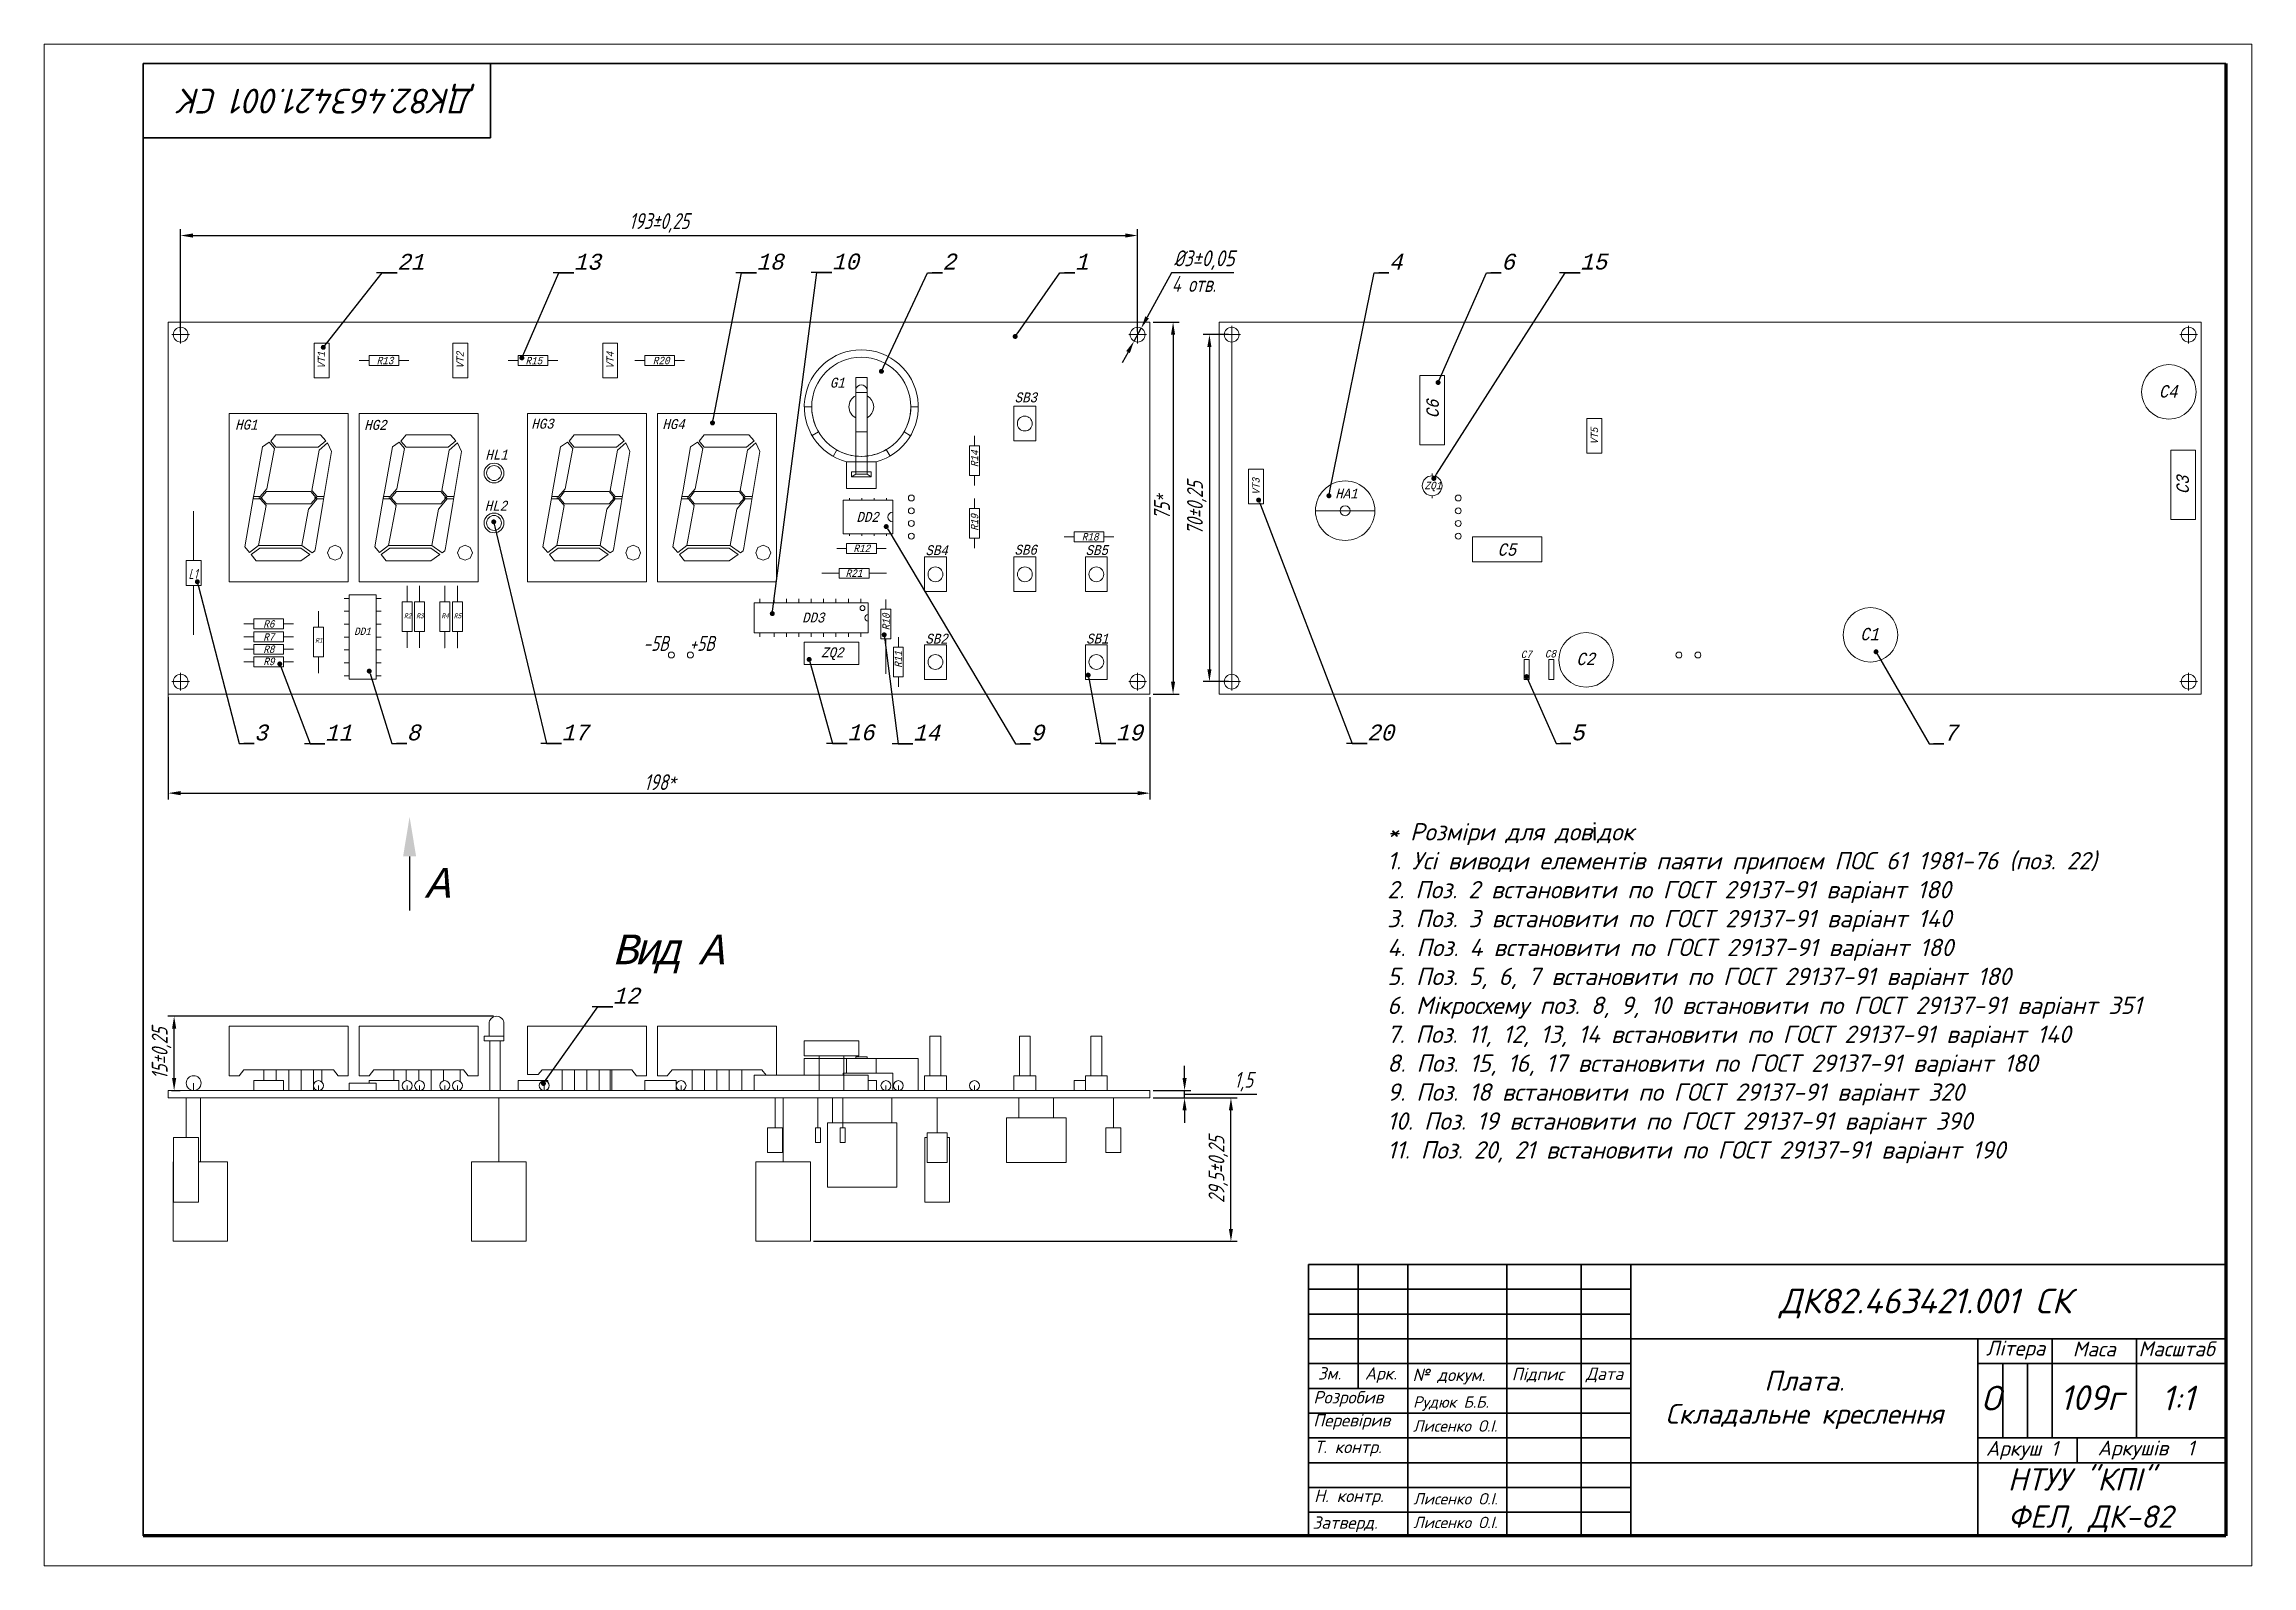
# Paper-space layout 'Лист2' of a CAD drawing. Header units: millimetres. Extents: x 0 to 445, y 0 to 307.
import ezdxf
from ezdxf import colors
from ezdxf.entities.mleader import LeaderData, LeaderLine
from ezdxf.math import Vec2, Vec3

# ---------------------------------------------------------------- set-up
doc = ezdxf.new("R2010")
doc.units = ezdxf.units.MM
doc.layers.get('0').update_dxf_attribs({"lineweight": 13})
doc.layers.add('Основная', color=7, linetype='Continuous', lineweight=70)
doc.layers.add('схема', color=7, linetype='Continuous', lineweight=35)
doc.styles.get("Standard").update_dxf_attribs({"font": 'isocteur.ttf', "width": 0.85, "oblique": 15})
doc.styles.add('стиль1', font='isocpeui.ttf')
doc.dimstyles.new('ISO-25', dxfattribs={"dimtxt": 2.5, "dimasz": 2.5, "dimexe": 1.25, "dimexo": 0.625, "dimtad": 1, "dimtxsty": 'Standard', "dimcen": 2.5, "dimadec": 0, "dimazin": 0, "dimtfac": 1, "dimtmove": 1, "dimatfit": 3, "dimfxl": 1, "dimarcsym": 0})
doc.dimstyles.new('Копия ISO-25', dxfattribs={"dimtxt": 2.5, "dimasz": 2.5, "dimexe": 1.25, "dimexo": 0.625, "dimtad": 1, "dimtih": 1, "dimtoh": 1, "dimtxsty": 'Standard', "dimcen": 2.5, "dimadec": 0, "dimazin": 0, "dimtfac": 1, "dimtmove": 1, "dimatfit": 3, "dimfxl": 1, "dimarcsym": 0})

psp = doc.layouts.new('Лист2')

# ---------------------------------------------------------------- texts
at = {"transparency": 33554674, "insert": (227.38, 260.207), "char_height": 3.2, "width": 15.83734, "attachment_point": 1}
psp.add_mtext('{\\fISOCPEUR|b0|i0|c204|p34;\\Q15;\\W0.75;4 отв.}', dxfattribs=at)
at = {"transparency": 33554674, "attachment_point": 1, "rotation": 90}
for s, insert, char_height in [('{\\Q15;\\W0.75;VT1}', (55.172, 241.548), 1.5), ('{\\Q15;\\W0.75;VT2}', (83.136, 241.568), 1.5), ('{\\Q15;\\W0.75;VT4}', (113.379, 241.547), 1.5), ('{\\Q15;\\W0.75;C6}', (278.761, 231.496), 2.5), ('{\\Q15;\\W0.75;VT5}', (311.893, 226.241), 1.5), ('\\pxt1;{\\Q15;\\W0.75;R14}', (186.893, 221.664), 1.5), ('{\\Q15;\\W0.75;VT3}', (243.636, 216.091), 1.5), ('{\\Q15;\\W0.75;C3}', (430.037, 216.187), 2.5), ('\\pxt1;{\\Q15;\\W0.75;R19}', (186.892, 208.821), 1.5), ('\\pxt1;{\\Q15;\\W0.75;R10}', (169.05, 188.743), 1.5), ('\\pxt1;{\\Q15;\\W0.75;R11}', (171.502, 181.172), 1.5)]:
    psp.add_mtext_dynamic_manual_height_columns(s, width=4.05068, gutter_width=12.5, heights=[0], dxfattribs=dict(at, insert=insert, char_height=char_height))
at = {"transparency": 33554674, "attachment_point": 1}
for s, width, heights, insert, char_height in [('{\\Q15;\\W0.75;R13}', 4.05068, [0], (67.057, 243.913), 1.5), ('{\\Q15;\\W0.75;R15}', 4.05068, [0], (97.081, 243.886), 1.5), ('{\\Q15;\\W0.75;R20}', 4.05068, [0], (122.753, 243.915), 1.5), ('{\\Q15;\\W0.75;G1}', 4.05068, [0], (158.444, 239.709), 2), ('{\\Q15;\\W0.75;SB3}', 4.05068, [0], (195.725, 236.726), 2), ('{\\Q15;\\W0.75;C4}', 4.05068, [0], (426.475, 238.201), 2.5), ('{\\Q15;\\W0.75;HG1}', 4.05068, [0], (38.512, 231.242), 2), ('{\\Q15;\\W0.75;HG2}', 4.05068, [0], (64.546, 231.185), 2), ('{\\Q15;\\W0.75;HG3}', 4.05068, [0], (98.233, 231.426), 2), ('{\\Q15;\\W0.75;HG4}', 4.05068, [0], (124.673, 231.351), 2), ('{\\Q15;\\W0.75;HL1}', 4.05068, [0], (88.976, 225.178), 2), ('{\\Q15;\\W0.75;ZQ1}', 4.05068, [0], (278.396, 218.716), 1.5), ('{\\Q15;\\W0.75;HL2}', 4.05068, [0], (88.856, 214.866), 2), ('{\\Q15;\\W0.75;HA1}', 4.05068, [0], (260.378, 217.34), 2), ('{\\Q15;\\W0.75;DD2}', 4.05068, [0], (163.805, 212.619), 2), ('{\\Q15;\\W0.75;R12}', 4.05068, [0], (163.211, 206.031), 1.5), ('{\\Q15;\\W0.75;SB4}', 4.05068, [0], (177.729, 205.909), 2), ('{\\Q15;\\W0.75;SB6}', 4.05068, [0], (195.693, 205.999), 2), ('{\\Q15;\\W0.75;R18}', 4.05068, [0], (209.276, 208.362), 1.5), ('{\\Q15;\\W0.75;SB5}', 4.05068, [0], (210.03, 205.933), 2), ('{\\Q15;\\W0.75;C5}', 4.05068, [0], (293.107, 206.284), 2.5), ('{\\fISOCPEUR|b0|i0|c0|p34;\\Q15;\\W0.75;L1}', 4.05068, [0], (29.116, 201.124), 2), ('{\\Q15;\\W0.75;R21}', 4.05068, [0], (161.633, 201.019), 1.5), ('{\\Q15;\\W0.75;R2}', 4.05068, [0], (72.57, 192.166), 1), ('{\\Q15;\\W0.75;R3}', 4.05068, [0], (75.036, 192.169), 1), ('{\\Q15;\\W0.75;R4}', 4.05068, [0], (80.102, 192.168), 1), ('{\\Q15;\\W0.75;R5}', 4.05068, [0], (82.626, 192.163), 1), ('{\\Q15;\\W0.75;DD3}', 4.05068, [0], (152.857, 192.319), 2), ('{\\Q15;\\W0.75;R7}', 4.05068, [0], (44.18, 188.128), 1.5), ('{\\Q15;\\W0.75;R6}', 4.05068, [0], (44.188, 190.787), 1.5), ('{\\Q15;\\W0.75;R1}', 4.05068, [0], (54.647, 187.219), 1), ('{\\Q15;\\W0.75;DD1}', 4.05068, [0], (62.501, 189.295), 1.5), ('{\\fISOCPEUR|b0|i0|c204|p34;\\Q15;\\W0.75;-\\fISOCPEUR|b0|i0|c0|p34;5\\fISOCPEUR|b0|i0|c204|p34;В}', 7.7449, [0], (120.862, 187.593), 3), ('{\\fISOCPEUR|b0|i0|c0|p34;\\Q15;\\W0.75;+5\\fISOCPEUR|b0|i0|c204|p34;В}', 7.7449, [0], (130.146, 187.597), 3), ('{\\Q15;\\W0.75;SB2}', 4.05068, [0], (177.715, 188.046), 2), ('{\\Q15;\\W0.75;SB1}', 4.05068, [0], (210.133, 188.071), 2), ('{\\Q15;\\W0.75;C1}', 4.05068, [0], (366.25, 189.231), 2.5), ('{\\Q15;\\W0.75;R8}', 4.05068, [0], (44.194, 185.671), 1.5), ('{\\Q15;\\W0.75;R9}', 4.05068, [0], (44.205, 183.217), 1.5), ('{\\Q15;\\W0.75;ZQ2}', 4.05068, [0], (156.709, 185.302), 2), ('{\\Q15;\\W0.75;С7}', 1.73665, [1.648], (297.783, 184.65), 1.5), ('{\\Q15;\\W0.75;С8}', 4.05068, [0], (302.652, 184.762), 1.5), ('{\\Q15;\\W0.75;C2}', 4.05068, [0], (308.999, 184.218), 2.5), ('{\\T0.75;А}', 25.57533, [0], (76.742, 140.803), 6), ('{\\T0.75;Вид А}', 25.57533, [0], (114.612, 127.374), 6)]:
    psp.add_mtext_dynamic_manual_height_columns(s, width=width, gutter_width=12.5, heights=heights, dxfattribs=dict(at, insert=insert, char_height=char_height))
at = {"layer": 'схема', "lineweight": 80, "transparency": 33554674, "insert": (86.571, 293.013), "char_height": 5, "attachment_point": 1, "rotation": 180, "style": 'стиль1'}
psp.add_mtext_dynamic_manual_height_columns('ДК82.463421.001 СК', width=81.86775, gutter_width=12.5, heights=[0], dxfattribs=at)
at = {"layer": 'схема', "transparency": 33554674, "attachment_point": 1, "style": 'стиль1'}
for s, width, gutter_width, heights, insert, char_height in [('* Розміри для дов{\\fArial|b0|i0|c204|p34;і}док\\P1. Усі виводи елементів паяти припоєм ПОС 61 1981-76 (поз. 22) \\P2. Поз. 2 встановити по ГОСТ 29137-91 варіант 180\\P3. Поз. 3 встановити по ГОСТ 29137-91 варіант 140\\P4. Поз. 4 встановити по ГОСТ 29137-91 варіант 180\\P5. Поз. 5, 6, 7 встановити по ГОСТ 29137-91 варіант 180\\P6. Мікросхему поз. 8, 9, 10 встановити по ГОСТ 29137-91 варіант 351\\P7. Поз. 11, 12, 13, 14 встановити по ГОСТ 29137-91 варіант 140\\P8. Поз. 15, 16, 17 встановити по ГОСТ 29137-91 варіант 180\\P9. Поз. 18 встановити по ГОСТ 29137-91 варіант 320\\P10. Поз. 19 встановити по ГОСТ 29137-91 варіант 390\\P11. Поз. 20, 21 встановити по ГОСТ 29137-91 варіант 190', 185, 12.5, [0], (270.872, 149.841), 3.5), ('\\pxqc;Плата.\\PСкладальне креслення', 70, 17.5, [43.188], (319.999, 39.343), 4), ('О', 14.68521, 15, [0], (390.676, 36.337), 5), ('109г', 18.04963, 15, [0], (406.485, 36.433), 5), ('1:1', 14.68521, 15, [5.03], (427.022, 36.367), 5)]:
    psp.add_mtext_dynamic_manual_height_columns(s, width=width, gutter_width=gutter_width, heights=heights, dxfattribs=dict(at, insert=insert, char_height=char_height))
at = {"layer": 'схема', "lineweight": 80, "transparency": 33554674, "insert": (349.939, 55.931), "char_height": 5, "attachment_point": 1, "style": 'стиль1'}
psp.add_mtext_dynamic_manual_height_columns('ДК82.463421.001 СК', width=81.86775, gutter_width=12.5, heights=[0], dxfattribs=at)
at = {"layer": 'схема', "color": 0, "lineweight": 80, "transparency": 33554674, "attachment_point": 1, "style": 'стиль1'}
for s, width, insert, char_height in [('Літера', 13.34732, (391.611, 45.427), 3), ('Маса', 13.34732, (409.111, 45.252), 3), ('Масштаб', 13.34732, (422.387, 45.287), 3), ('Зм.', 8.25946, (256.868, 40.084), 2.5), ('Арк.', 8.25946, (266.357, 40.084), 2.5), ('№ докум.', 17.13629, (275.975, 39.778), 2.5), ('Підпис', 8.25946, (295.991, 39.936), 2.5), ('Дата', 8.25946, (310.93, 40.01), 2.5), ('Розробив', 20, (255.968, 35.258), 2.5), ('Перевірив', 20, (255.948, 30.622), 2.5), ('Т. контр.', 20, (256.167, 25.242), 2.5), ('Аркуш 1 ', 17.51191, (391.602, 25.2), 3), ('Аркушів  1', 26.54418, (414.129, 25.271), 3), ('НТУУ "КПІ"\\PФЕЛ, ДК-82', 41.25607, (396.012, 19.689), 4.5), ('Н. контр.', 20, (256.122, 15.372), 2.5), ('Затверд.', 20, (255.798, 9.979), 2.5)]:
    psp.add_mtext_dynamic_manual_height_columns(s, width=width, gutter_width=12.5, heights=[0], dxfattribs=dict(at, insert=insert, char_height=char_height))
at = {"layer": 'схема', "transparency": 33554674, "char_height": 2.3, "attachment_point": 1, "style": 'стиль1'}
for s, insert in [('Рудюк Б.Б.', (276.071, 34.199)), ('Лисенко О.І.', (276.071, 29.372)), ('Лисенко О.І.', (276.128, 14.681)), ('Лисенко О.І.', (276.114, 9.909))]:
    psp.add_mtext(s, dxfattribs=dict(at, insert=insert))

# ---------------------------------------------------------------- blocks, each defined once
blk = doc.blocks.new('*D112')
at = {"color": 0, "lineweight": -2, "transparency": 16777216}
for p, q in [((223.65, 250.89), (228.93, 250.89)), ((227.68, 248.39), (227.68, 178.39)), ((223.65, 175.89), (228.93, 175.89))]:
    blk.add_line(p, q, dxfattribs=at)
at = {"color": 0, "transparency": 16777216}
for points in [[(227.26, 248.39), (228.09, 248.39), (227.68, 250.89)], [(227.26, 178.39), (228.09, 178.39), (227.68, 175.89)]]:
    blk.add_solid(points, dxfattribs=at)
at = {"layer": 'Defpoints', "color": 0, "transparency": 16777216}
for p in [(223.02, 250.89), (223.02, 175.89), (227.68, 175.89)]:
    blk.add_point(p, dxfattribs=at)
at = {"color": 0, "transparency": 16777216, "insert": (225.45, 213.39), "char_height": 2.5, "attachment_point": 5, "rotation": 90}
blk.add_mtext('{\\fISOCPEUR|b0|i0|c0|p34;\\H1.28x;\\Q15;\\W0.75;75\\fArial|b0|i0|c204|p34;\\H0.84635x;\\W1;\\T0.75;*}', dxfattribs=at)
blk = doc.blocks.new('*D113')
at = {"color": 0, "lineweight": -2, "transparency": 16777216}
for p, q in [((25.02, 175.26), (25.02, 154.64)), ((223.02, 175.26), (223.02, 154.64)), ((27.52, 155.89), (220.52, 155.89))]:
    blk.add_line(p, q, dxfattribs=at)
at = {"color": 0, "transparency": 16777216}
for points in [[(27.52, 156.31), (27.52, 155.47), (25.02, 155.89)], [(220.52, 156.31), (220.52, 155.47), (223.02, 155.89)]]:
    blk.add_solid(points, dxfattribs=at)
at = {"layer": 'Defpoints', "color": 0, "transparency": 16777216}
for p in [(25.02, 175.89), (223.02, 175.89), (223.02, 155.89)]:
    blk.add_point(p, dxfattribs=at)
at = {"color": 0, "transparency": 16777216, "insert": (124.02, 158.11), "char_height": 2.5, "width": 6.9435, "attachment_point": 5}
blk.add_mtext('{\\fISOCPEUR|b0|i0|c0|p34;\\H1.28x;\\Q15;\\W0.75;198\\fArial|b0|i0|c204|p34;\\H0.84635x;\\W1;\\T0.75;*}', dxfattribs=at)
blk = doc.blocks.new('*D106')
at = {"color": 0, "lineweight": -2, "transparency": 16777216}
for p, q in [((27.52, 249.01), (27.52, 269.64)), ((30.02, 268.39), (218.02, 268.39)), ((220.52, 249.01), (220.52, 269.64))]:
    blk.add_line(p, q, dxfattribs=at)
at = {"color": 0, "transparency": 16777216}
for points in [[(30.02, 268.81), (30.02, 267.97), (27.52, 268.39)], [(218.02, 268.81), (218.02, 267.97), (220.52, 268.39)]]:
    blk.add_solid(points, dxfattribs=at)
at = {"layer": 'Defpoints', "color": 0, "transparency": 16777216}
for p in [(220.52, 268.39), (27.52, 248.39), (220.52, 248.39)]:
    blk.add_point(p, dxfattribs=at)
at = {"color": 0, "transparency": 16777216, "insert": (124.02, 270.93), "char_height": 2.5, "attachment_point": 5}
blk.add_mtext('{\\fISOCPEUR|b0|i0|c0|p34;\\H1.28x;\\Q15;\\W0.75;193\\fISOCPEUR|b0|i0|c204|p34;±0,25}', dxfattribs=at)
blk = doc.blocks.new('*D107')
at = {"color": 0, "lineweight": -2, "transparency": 16777216}
for p, q in [((238.87, 248.39), (233.76, 248.39)), ((235.01, 245.89), (235.01, 180.89)), ((238.87, 178.39), (233.76, 178.39))]:
    blk.add_line(p, q, dxfattribs=at)
at = {"color": 0, "transparency": 16777216}
for points in [[(234.59, 245.89), (235.42, 245.89), (235.01, 248.39)], [(234.59, 180.89), (235.42, 180.89), (235.01, 178.39)]]:
    blk.add_solid(points, dxfattribs=at)
at = {"layer": 'Defpoints', "color": 0, "transparency": 16777216}
for p in [(239.5, 248.39), (235.01, 178.39), (239.5, 178.39)]:
    blk.add_point(p, dxfattribs=at)
at = {"color": 0, "transparency": 16777216, "insert": (232.46, 213.39), "char_height": 2.5, "attachment_point": 5, "rotation": 90}
blk.add_mtext('{\\fISOCPEUR|b0|i0|c0|p34;\\H1.28x;\\Q15;\\W0.75;70\\fISOCPEUR|b0|i0|c204|p34;±0,25}', dxfattribs=at)
blk = doc.blocks.new('*D108')
at = {"color": 0, "lineweight": -2, "transparency": 16777216}
for p, q in [((90.6, 110.89), (24.96, 110.89)), ((26.21, 98.39), (26.21, 108.39)), ((25.65, 95.89), (27.46, 95.89))]:
    blk.add_line(p, q, dxfattribs=at)
at = {"color": 0, "transparency": 16777216}
for points in [[(25.8, 108.39), (26.63, 108.39), (26.21, 110.89)], [(25.8, 98.39), (26.63, 98.39), (26.21, 95.89)]]:
    blk.add_solid(points, dxfattribs=at)
at = {"layer": 'Defpoints', "color": 0, "transparency": 16777216}
for p in [(26.21, 110.89), (91.23, 110.89), (25.02, 95.89)]:
    blk.add_point(p, dxfattribs=at)
at = {"color": 0, "transparency": 16777216, "insert": (23.67, 103.39), "char_height": 2.5, "attachment_point": 5, "rotation": 90}
blk.add_mtext('{\\fISOCPEUR|b0|i0|c0|p34;\\H1.28x;\\Q15;\\W0.75;15\\fISOCPEUR|b0|i0|c204|p34;±0,25}', dxfattribs=at)
blk = doc.blocks.new('*D109')
at = {"color": 0, "lineweight": -2, "transparency": 16777216}
for p, q in [((223.65, 94.39), (240.6, 94.39)), ((239.35, 67.99), (239.35, 91.89)), ((155.18, 65.49), (240.6, 65.49))]:
    blk.add_line(p, q, dxfattribs=at)
at = {"color": 0, "transparency": 16777216}
for points in [[(238.93, 91.89), (239.76, 91.89), (239.35, 94.39)], [(238.93, 67.99), (239.76, 67.99), (239.35, 65.49)]]:
    blk.add_solid(points, dxfattribs=at)
at = {"layer": 'Defpoints', "color": 0, "transparency": 16777216}
for p in [(223.02, 94.39), (239.35, 94.39), (154.55, 65.49)]:
    blk.add_point(p, dxfattribs=at)
at = {"color": 0, "transparency": 16777216, "insert": (236.8, 79.94), "char_height": 2.5, "attachment_point": 5, "rotation": 90}
blk.add_mtext('{\\fISOCPEUR|b0|i0|c204|p34;\\H1.28x;\\Q15;\\W0.75;29,5±0,25}', dxfattribs=at)
blk = doc.blocks.new('*D110')
at = {"color": 0, "lineweight": -2, "transparency": 16777216}
for p, q in [((227.38, 260.88), (222.45, 251.89)), ((239.9, 260.88), (227.38, 260.88)), ((219.8, 247.07), (221.25, 249.7)), ((218.6, 244.88), (217.39, 242.69))]:
    blk.add_line(p, q, dxfattribs=at)
at = {"color": 0, "transparency": 16777216}
for points in [[(222.08, 252.1), (222.81, 251.69), (221.25, 249.7)], [(218.23, 245.08), (218.96, 244.68), (219.8, 247.07)]]:
    blk.add_solid(points, dxfattribs=at)
at = {"layer": 'Defpoints', "color": 0, "transparency": 16777216}
for p in [(221.25, 249.7), (219.8, 247.07)]:
    blk.add_point(p, dxfattribs=at)
at = {"color": 0, "transparency": 16777216, "insert": (233.95, 263.42), "char_height": 2.5, "attachment_point": 5}
blk.add_mtext('{\\fISOCPEUR|b0|i0|c204|p34;\\H1.28x;\\W0.75;%%C3\\fISOCPEUR|b0|i0|c0|p34;\\W0.85;±0,05\\fISOCTEUR|b0|i0|c204|p49;\\W0.75; }', dxfattribs=at)
blk = doc.blocks.new('*D111')
at = {"color": 0, "lineweight": -2, "transparency": 16777216}
for p, q in [((230, 98.39), (230, 100.89)), ((223.65, 95.89), (231.25, 95.89)), ((223.65, 94.39), (231.25, 94.39)), ((230, 94.39), (230, 95.89)), ((230, 94.39), (230, 95.89)), ((230, 95.14), (239.24, 95.14)), ((239.24, 95.14), (244.59, 95.14)), ((230, 91.89), (230, 89.39))]:
    blk.add_line(p, q, dxfattribs=at)
at = {"color": 0, "transparency": 16777216}
for points in [[(229.58, 98.39), (230.41, 98.39), (230, 95.89)], [(229.58, 91.89), (230.41, 91.89), (230, 94.39)]]:
    blk.add_solid(points, dxfattribs=at)
at = {"layer": 'Defpoints', "color": 0, "transparency": 16777216}
for p in [(223.02, 95.89), (223.02, 94.39), (230, 95.89)]:
    blk.add_point(p, dxfattribs=at)
at = {"color": 0, "transparency": 16777216, "insert": (241.91, 97.68), "char_height": 2.5, "attachment_point": 5}
blk.add_mtext('{\\fISOCPEUR|b0|i0|c204|p34;\\H1.28x;\\Q15;\\W0.75;1,5}', dxfattribs=at)
blk = doc.blocks.new('_Dot')
at = {"color": 0, "linetype": 'ByBlock', "lineweight": -2, "transparency": 33554674}
blk.add_line((-0.5, 0), (-1, 0), dxfattribs=at)
at = {"color": 0, "linetype": 'ByBlock', "transparency": 33554674, "const_width": 0.5}
blk.add_lwpolyline([(-0.25, 0, 1), (0.25, 0, 1)], format="xyb", close=True, dxfattribs=at)

# ---------------------------------------------------------------- dimensions: what is measured, and where the dimension line sits
at = {"transparency": 33554674}
for base, p1, p2, text, picture, middle in [((220.523, 268.389), (27.523, 248.389), (220.523, 248.389), '{\\fISOCPEUR|b0|i0|c0|p34;\\H1.28x;\\Q15;\\W0.75;193\\fISOCPEUR|b0|i0|c204|p34;±0,25}', '*D106', (124.023, 270.934)), ((223.023, 155.889), (25.023, 175.889), (223.023, 175.889), '{\\fISOCPEUR|b0|i0|c0|p34;\\H1.28x;\\Q15;\\W0.75;198\\fArial|b0|i0|c204|p34;\\H0.84635x;\\W1;\\T0.75;*}', '*D113', (124.023, 158.114))]:
    dim = psp.add_linear_dim(base=base, p1=p1, p2=p2, text=text, dimstyle='ISO-25', dxfattribs=at)
    dim.commit()
    dim.dimension.update_dxf_attribs({"geometry": picture, "text_midpoint": middle})
dim = psp.add_diameter_dim_2p(p1=(219.801, 247.074), p2=(221.245, 249.703), text='{\\fISOCPEUR|b0|i0|c204|p34;\\H1.28x;\\W0.75;%%C3\\fISOCPEUR|b0|i0|c0|p34;\\W0.85;±0,05\\fISOCTEUR|b0|i0|c204|p49;\\W0.75; }', dimstyle='Копия ISO-25', dxfattribs=at)
dim.commit()
dim.dimension.update_dxf_attribs({"geometry": '*D110', "text_midpoint": (227.38, 260.876), "dimtype": 163})
dim = psp.add_linear_dim(base=(227.677, 175.889), p1=(223.023, 250.889), p2=(223.023, 175.889), angle=90, text='{\\fISOCPEUR|b0|i0|c0|p34;\\H1.28x;\\Q15;\\W0.75;75\\fArial|b0|i0|c204|p34;\\H0.84635x;\\W1;\\T0.75;*}', dimstyle='ISO-25', dxfattribs=at)
dim.commit()
dim.dimension.update_dxf_attribs({"geometry": '*D112', "text_midpoint": (227.677, 213.389), "dimtype": 160})
for base, p1, p2, text, dimstyle, picture, middle in [((235.007, 178.389), (239.499, 248.389), (239.499, 178.389), '{\\fISOCPEUR|b0|i0|c0|p34;\\H1.28x;\\Q15;\\W0.75;70\\fISOCPEUR|b0|i0|c204|p34;±0,25}', 'ISO-25', '*D107', (232.462, 213.389)), ((26.214, 110.889), (25.023, 95.889), (91.229, 110.889), '{\\fISOCPEUR|b0|i0|c0|p34;\\H1.28x;\\Q15;\\W0.75;15\\fISOCPEUR|b0|i0|c204|p34;±0,25}', 'ISO-25', '*D108', (23.669, 103.389)), ((229.996, 95.889), (223.023, 94.389), (223.023, 95.889), '{\\fISOCPEUR|b0|i0|c204|p34;\\H1.28x;\\Q15;\\W0.75;<>}', 'Копия ISO-25', '*D111', (239.863, 97.684)), ((239.346, 94.389), (154.551, 65.486), (223.023, 94.389), '{\\fISOCPEUR|b0|i0|c204|p34;\\H1.28x;\\Q15;\\W0.75;29,5±0,25}', 'ISO-25', '*D109', (236.801, 79.937))]:
    dim = psp.add_linear_dim(base=base, p1=p1, p2=p2, angle=90, text=text, dimstyle=dimstyle, dxfattribs=at)
    dim.commit()
    dim.dimension.update_dxf_attribs({"geometry": picture, "text_midpoint": middle})

# ---------------------------------------------------------------- linework, layer by layer
at = {"transparency": 33554674}
for p, q in [((27.523, 250.889), (27.523, 260.889)), ((25.023, 175.889), (25.023, 250.889)), ((25.023, 250.889), (223.023, 250.889)), ((27.523, 248.389), (27.523, 250.189)), ((220.523, 248.389), (220.523, 250.189)), ((223.023, 250.889), (223.023, 175.889)), ((434.999, 250.889), (236.999, 250.889)), ((236.999, 250.889), (236.999, 175.889)), ((239.499, 248.389), (239.499, 250.189)), ((432.499, 248.389), (432.499, 250.189)), ((434.999, 175.889), (434.999, 250.889)), ((25.023, 246.425), (25.023, 246.425)), ((27.523, 248.389), (25.723, 248.389)), ((27.523, 248.389), (29.323, 248.389)), ((27.523, 248.389), (27.523, 246.589)), ((54.479, 239.674), (54.479, 246.674)), ((54.479, 246.674), (57.479, 246.674)), ((57.479, 246.674), (57.479, 239.674)), ((57.479, 246.674), (57.479, 246.674)), ((82.433, 239.675), (82.433, 246.675)), ((82.433, 246.675), (85.433, 246.675)), ((85.433, 246.675), (85.433, 239.675)), ((85.433, 246.675), (85.433, 246.675)), ((112.654, 239.676), (112.654, 246.676)), ((112.654, 246.676), (115.654, 246.676)), ((115.654, 246.676), (115.654, 239.676)), ((115.654, 246.676), (115.654, 246.676)), ((220.523, 248.389), (218.723, 248.389)), ((220.523, 248.389), (222.323, 248.389)), ((220.523, 248.389), (220.523, 246.589)), ((239.499, 248.389), (237.699, 248.389)), ((239.499, 248.389), (239.499, 246.589)), ((239.499, 248.389), (241.299, 248.389)), ((239.499, 248.389), (239.499, 207.073)), ((432.499, 248.389), (430.699, 248.389)), ((432.499, 248.389), (432.499, 246.589)), ((432.499, 248.389), (434.299, 248.389)), ((63.524, 243.167), (65.524, 243.167)), ((71.524, 244.167), (65.524, 244.167)), ((65.524, 244.167), (65.524, 243.167)), ((65.524, 242.167), (65.524, 243.167)), ((71.524, 242.167), (65.524, 242.167)), ((71.524, 243.167), (71.524, 244.167)), ((71.524, 243.167), (73.524, 243.167)), ((71.524, 243.167), (71.524, 242.167)), ((93.603, 243.167), (95.603, 243.167)), ((101.603, 244.167), (95.603, 244.167)), ((95.603, 244.167), (95.603, 243.167)), ((95.603, 242.167), (95.603, 243.167)), ((101.603, 242.167), (95.603, 242.167)), ((101.603, 243.167), (101.603, 244.167)), ((101.603, 243.167), (103.603, 243.167)), ((101.603, 243.167), (101.603, 242.167)), ((119.132, 243.17), (121.132, 243.17)), ((127.132, 244.17), (121.132, 244.17)), ((121.132, 244.17), (121.132, 243.17)), ((121.132, 242.17), (121.132, 243.17)), ((127.132, 242.17), (121.132, 242.17)), ((127.132, 243.17), (127.132, 244.17)), ((127.132, 243.17), (129.132, 243.17)), ((127.132, 243.17), (127.132, 242.17)), ((57.479, 239.674), (54.479, 239.674)), ((85.433, 239.675), (82.433, 239.675)), ((115.654, 239.676), (112.654, 239.676)), ((163.668, 220.231), (163.668, 239.731)), ((165.951, 239.731), (163.668, 239.731)), ((163.668, 239.731), (163.668, 236.731)), ((163.668, 236.731), (165.951, 236.731)), ((165.951, 220.231), (165.951, 239.731)), ((277.433, 226.168), (277.433, 240.168)), ((277.433, 240.168), (282.433, 240.168)), ((282.433, 240.168), (282.433, 226.168)), ((37.313, 232.49), (37.313, 198.49)), ((61.313, 232.49), (37.313, 232.49)), ((61.313, 198.49), (61.313, 232.49)), ((63.534, 232.49), (63.534, 198.49)), ((87.534, 232.49), (63.534, 232.49)), ((63.534, 232.49), (75.534, 232.49)), ((87.534, 198.49), (87.534, 232.49)), ((97.455, 232.49), (97.455, 198.49)), ((121.455, 232.49), (97.455, 232.49)), ((97.455, 232.49), (109.455, 232.49)), ((121.455, 198.49), (121.455, 232.49)), ((123.676, 232.49), (123.676, 198.49)), ((147.676, 232.49), (123.676, 232.49)), ((123.676, 232.49), (135.676, 232.49)), ((147.676, 198.49), (147.676, 232.49)), ((154.8, 233.832), (153.3, 233.832)), ((174.8, 233.832), (176.3, 233.832)), ((195.562, 232.958), (195.562, 233.958)), ((195.562, 233.958), (199.979, 233.958)), ((195.562, 232.958), (195.562, 227.958)), ((199.979, 232.958), (199.979, 233.958)), ((199.979, 232.958), (199.979, 227.958)), ((46.758, 228.19), (45.716, 226.932)), ((51.258, 228.19), (46.758, 228.19)), ((51.258, 228.19), (55.758, 228.19)), ((55.758, 228.19), (56.815, 226.94)), ((72.978, 228.19), (71.937, 226.932)), ((77.478, 228.19), (72.978, 228.19)), ((77.478, 228.19), (81.978, 228.19)), ((81.978, 228.19), (83.036, 226.94)), ((106.9, 228.19), (105.859, 226.932)), ((111.4, 228.19), (106.9, 228.19)), ((111.4, 228.19), (115.9, 228.19)), ((115.9, 228.19), (116.958, 226.94)), ((133.121, 228.19), (132.08, 226.932)), ((137.621, 228.19), (133.121, 228.19)), ((137.621, 228.19), (142.121, 228.19)), ((142.121, 228.19), (143.179, 226.94)), ((156.166, 228.788), (154.871, 228.031)), ((163.668, 228.777), (165.951, 228.774)), ((173.42, 228.763), (174.713, 228.002)), ((187.625, 225.946), (187.625, 227.946)), ((195.562, 227.958), (195.562, 226.958)), ((199.979, 227.958), (199.979, 226.958)), ((311.119, 224.449), (311.119, 231.449)), ((311.119, 231.449), (314.119, 231.449)), ((314.119, 231.449), (314.119, 224.449)), ((314.119, 231.449), (314.119, 231.449)), ((42.41, 216.654), (44.014, 225.785)), ((45.379, 226.728), (44.014, 225.785)), ((46.485, 225.407), (44.923, 217.31)), ((46.485, 225.407), (45.379, 226.728)), ((46.758, 225.69), (45.716, 226.932)), ((55.284, 225.69), (46.758, 225.69)), ((49.313, 225.69), (53.813, 225.69)), ((53.991, 216.959), (55.471, 225.086)), ((55.284, 225.69), (56.815, 226.94)), ((55.471, 225.086), (57.138, 226.558)), ((56.215, 214.326), (57.964, 224.784)), ((57.138, 226.558), (57.964, 224.784)), ((68.631, 216.654), (70.235, 225.785)), ((71.6, 226.728), (70.235, 225.785)), ((72.706, 225.407), (71.144, 217.31)), ((72.706, 225.407), (71.6, 226.728)), ((72.978, 225.69), (71.937, 226.932)), ((81.505, 225.69), (72.978, 225.69)), ((75.534, 225.69), (80.034, 225.69)), ((80.212, 216.959), (81.692, 225.086)), ((81.505, 225.69), (83.036, 226.94)), ((81.692, 225.086), (83.359, 226.558)), ((82.436, 214.326), (84.185, 224.784)), ((83.359, 226.558), (84.185, 224.784)), ((102.553, 216.654), (104.156, 225.785)), ((105.522, 226.728), (104.156, 225.785)), ((106.627, 225.407), (105.065, 217.31)), ((106.627, 225.407), (105.522, 226.728)), ((106.9, 225.69), (105.859, 226.932)), ((115.427, 225.69), (106.9, 225.69)), ((109.455, 225.69), (113.955, 225.69)), ((114.133, 216.959), (115.613, 225.086)), ((115.427, 225.69), (116.958, 226.94)), ((115.613, 225.086), (117.281, 226.558)), ((116.358, 214.326), (118.107, 224.784)), ((117.281, 226.558), (118.107, 224.784)), ((128.774, 216.654), (130.377, 225.785)), ((131.743, 226.728), (130.377, 225.785)), ((132.848, 225.407), (131.286, 217.31)), ((132.848, 225.407), (131.743, 226.728)), ((133.121, 225.69), (132.08, 226.932)), ((141.648, 225.69), (133.121, 225.69)), ((135.676, 225.69), (140.176, 225.69)), ((140.354, 216.959), (141.834, 225.086)), ((141.648, 225.69), (143.179, 226.94)), ((141.834, 225.086), (143.502, 226.558)), ((142.579, 214.326), (144.328, 224.784)), ((143.502, 226.558), (144.328, 224.784)), ((159.862, 225.137), (159.122, 223.832)), ((161.8, 217.332), (161.8, 222.731)), ((161.8, 222.731), (167.8, 222.731)), ((161.8, 222.731), (164.8, 222.731)), ((167.8, 217.332), (167.8, 222.731)), ((169.842, 225.196), (170.598, 223.901)), ((187.625, 225.946), (186.625, 225.946)), ((186.625, 225.946), (186.625, 219.946)), ((187.625, 225.946), (188.625, 225.946)), ((188.625, 225.946), (188.625, 219.946)), ((199.979, 226.958), (195.562, 226.958)), ((236.999, 226.168), (236.999, 226.168)), ((282.433, 226.168), (277.433, 226.168)), ((314.119, 224.449), (311.119, 224.449)), ((433.907, 225.097), (428.907, 225.097)), ((428.907, 225.097), (428.907, 211.097)), ((433.907, 211.097), (433.907, 225.097)), ((162.8, 219.731), (162.8, 220.731)), ((162.8, 220.731), (166.8, 220.731)), ((162.8, 219.731), (162.8, 220.731)), ((162.8, 220.731), (162.8, 220.231)), ((162.8, 219.731), (163.668, 220.231)), ((164.8, 219.731), (162.8, 219.731)), ((163.668, 220.231), (165.951, 220.231)), ((166.8, 219.731), (164.8, 219.731)), ((166.8, 219.731), (165.951, 220.231)), ((166.8, 220.731), (166.8, 219.731)), ((186.625, 219.946), (187.625, 219.946)), ((187.625, 217.946), (187.625, 219.946)), ((188.625, 219.946), (187.625, 219.946)), ((242.891, 221.286), (245.891, 221.286)), ((242.891, 214.286), (242.891, 221.286)), ((245.891, 221.286), (245.891, 214.286)), ((279.933, 220.4), (279.933, 219.9)), ((42.246, 215.72), (40.458, 205.613)), ((42.206, 215.49), (42.164, 215.26)), ((42.164, 215.26), (43.594, 215.258)), ((42.41, 216.654), (42.246, 215.72)), ((43.592, 215.72), (42.246, 215.72)), ((44.747, 213.891), (43.236, 205.821)), ((43.785, 215.49), (43.285, 215.49)), ((43.592, 215.72), (44.923, 217.31)), ((43.594, 215.258), (44.747, 213.891)), ((44.813, 216.74), (43.785, 215.49)), ((44.813, 214.24), (43.785, 215.49)), ((49.313, 216.74), (44.813, 216.74)), ((49.313, 214.24), (44.813, 214.24)), ((49.313, 216.74), (53.813, 216.74)), ((49.313, 214.24), (53.813, 214.24)), ((55.043, 215.259), (53.305, 213.193)), ((53.813, 216.74), (54.851, 215.49)), ((53.813, 214.24), (54.851, 215.49)), ((55.043, 215.721), (53.991, 216.959)), ((54.548, 215.49), (54.851, 215.49)), ((54.851, 215.49), (55.043, 215.721)), ((54.851, 215.49), (55.043, 215.259)), ((56.215, 214.326), (54.918, 206.57)), ((55.043, 215.721), (56.449, 215.721)), ((55.043, 215.259), (56.371, 215.259)), ((68.467, 215.72), (66.679, 205.613)), ((68.427, 215.49), (68.385, 215.26)), ((68.385, 215.26), (69.815, 215.258)), ((68.631, 216.654), (68.467, 215.72)), ((69.813, 215.72), (68.467, 215.72)), ((70.968, 213.891), (69.457, 205.821)), ((70.006, 215.49), (69.506, 215.49)), ((69.813, 215.72), (71.144, 217.31)), ((69.815, 215.258), (70.968, 213.891)), ((71.034, 216.74), (70.006, 215.49)), ((71.034, 214.24), (70.006, 215.49)), ((75.534, 216.74), (71.034, 216.74)), ((75.534, 214.24), (71.034, 214.24)), ((75.534, 216.74), (80.034, 216.74)), ((75.534, 214.24), (80.034, 214.24)), ((81.264, 215.259), (79.526, 213.193)), ((80.034, 216.74), (81.072, 215.49)), ((80.034, 214.24), (81.072, 215.49)), ((81.264, 215.721), (80.212, 216.959)), ((80.769, 215.49), (81.072, 215.49)), ((81.072, 215.49), (81.264, 215.721)), ((81.072, 215.49), (81.264, 215.259)), ((82.436, 214.326), (81.139, 206.57)), ((81.264, 215.721), (82.67, 215.721)), ((81.264, 215.259), (82.592, 215.259)), ((102.389, 215.72), (100.6, 205.613)), ((102.348, 215.49), (102.307, 215.26)), ((102.307, 215.26), (103.737, 215.258)), ((102.553, 216.654), (102.389, 215.72)), ((103.735, 215.72), (102.389, 215.72)), ((104.89, 213.891), (103.379, 205.821)), ((103.927, 215.49), (103.427, 215.49)), ((103.735, 215.72), (105.065, 217.31)), ((103.737, 215.258), (104.89, 213.891)), ((104.955, 216.74), (103.927, 215.49)), ((104.955, 214.24), (103.927, 215.49)), ((109.455, 216.74), (104.955, 216.74)), ((109.455, 214.24), (104.955, 214.24)), ((109.455, 216.74), (113.955, 216.74)), ((109.455, 214.24), (113.955, 214.24)), ((115.185, 215.259), (113.447, 213.193)), ((113.955, 216.74), (114.994, 215.49)), ((113.955, 214.24), (114.994, 215.49)), ((115.185, 215.721), (114.133, 216.959)), ((114.69, 215.49), (114.994, 215.49)), ((114.994, 215.49), (115.185, 215.721)), ((114.994, 215.49), (115.185, 215.259)), ((116.358, 214.326), (115.061, 206.57)), ((115.185, 215.721), (116.591, 215.721)), ((115.185, 215.259), (116.514, 215.259)), ((128.61, 215.72), (126.821, 205.613)), ((128.569, 215.49), (128.528, 215.26)), ((128.528, 215.26), (129.958, 215.258)), ((128.774, 216.654), (128.61, 215.72)), ((129.956, 215.72), (128.61, 215.72)), ((131.111, 213.891), (129.6, 205.821)), ((130.148, 215.49), (129.648, 215.49)), ((129.956, 215.72), (131.286, 217.31)), ((129.958, 215.258), (131.111, 213.891)), ((131.176, 216.74), (130.148, 215.49)), ((131.176, 214.24), (130.148, 215.49)), ((135.676, 216.74), (131.176, 216.74)), ((135.676, 214.24), (131.176, 214.24)), ((135.676, 216.74), (140.176, 216.74)), ((135.676, 214.24), (140.176, 214.24)), ((141.406, 215.259), (139.668, 213.193)), ((140.176, 216.74), (141.215, 215.49)), ((140.176, 214.24), (141.215, 215.49)), ((141.406, 215.721), (140.354, 216.959)), ((140.911, 215.49), (141.215, 215.49)), ((141.215, 215.49), (141.406, 215.721)), ((141.215, 215.49), (141.406, 215.259)), ((142.579, 214.326), (141.282, 206.57)), ((141.406, 215.721), (142.812, 215.721)), ((141.406, 215.259), (142.735, 215.259)), ((162.415, 214.995), (161.165, 214.995)), ((161.165, 208.195), (161.165, 214.995)), ((164.8, 217.332), (161.8, 217.332)), ((162.415, 215.395), (162.415, 214.995)), ((169.915, 214.995), (162.415, 214.995)), ((164.8, 217.332), (167.8, 217.332)), ((164.915, 214.995), (164.915, 215.395)), ((167.415, 214.995), (164.915, 214.995)), ((167.415, 214.995), (167.415, 215.395)), ((169.915, 214.995), (167.415, 214.995)), ((169.915, 215.395), (169.915, 214.995)), ((169.915, 215.395), (169.915, 214.995)), ((169.915, 214.995), (171.165, 214.995)), ((171.165, 208.195), (171.165, 214.995)), ((187.623, 213.306), (187.623, 215.306)), ((245.891, 214.286), (242.891, 214.286)), ((279.933, 215.9), (279.933, 215.4)), ((30.145, 212.806), (30.145, 202.806)), ((53.305, 213.193), (51.962, 205.821)), ((79.526, 213.193), (78.183, 205.821)), ((113.447, 213.193), (112.104, 205.821)), ((139.668, 213.193), (138.325, 205.821)), ((187.623, 213.306), (186.623, 213.306)), ((186.623, 213.306), (186.623, 207.306)), ((187.623, 213.306), (188.623, 213.306)), ((188.623, 213.306), (188.623, 207.306)), ((262.382, 212.869), (256.382, 212.869)), ((262.382, 212.869), (268.382, 212.869)), ((428.907, 211.097), (433.907, 211.097)), ((41.434, 204.427), (40.458, 205.613)), ((41.434, 204.427), (43.236, 205.821)), ((43.501, 205.291), (41.751, 204.041)), ((43.236, 205.821), (51.962, 205.821)), ((47.279, 205.291), (43.501, 205.291)), ((47.279, 205.291), (51.779, 205.291)), ((51.779, 205.291), (53.574, 204.041)), ((51.962, 205.821), (54.04, 204.366)), ((54.716, 205.359), (54.617, 204.767)), ((54.918, 206.57), (54.716, 205.359)), ((57.594, 205.443), (57.159, 204.387)), ((58.659, 205.887), (57.594, 205.443)), ((57.594, 205.443), (57.594, 205.443)), ((58.659, 205.887), (59.724, 205.443)), ((60.159, 204.387), (59.724, 205.443)), ((67.655, 204.427), (66.679, 205.613)), ((67.655, 204.427), (69.457, 205.821)), ((69.722, 205.291), (67.972, 204.041)), ((69.457, 205.821), (78.183, 205.821)), ((73.5, 205.291), (69.722, 205.291)), ((73.5, 205.291), (78, 205.291)), ((78, 205.291), (79.795, 204.041)), ((78.183, 205.821), (80.261, 204.366)), ((80.937, 205.359), (80.838, 204.767)), ((81.139, 206.57), (80.937, 205.359)), ((83.815, 205.443), (83.38, 204.387)), ((84.88, 205.887), (83.815, 205.443)), ((83.815, 205.443), (83.815, 205.443)), ((84.88, 205.887), (85.945, 205.443)), ((86.38, 204.387), (85.945, 205.443)), ((101.576, 204.427), (100.6, 205.613)), ((101.576, 204.427), (103.379, 205.821)), ((103.643, 205.291), (101.894, 204.041)), ((103.379, 205.821), (112.104, 205.821)), ((107.422, 205.291), (103.643, 205.291)), ((107.422, 205.291), (111.922, 205.291)), ((111.922, 205.291), (113.716, 204.041)), ((112.104, 205.821), (114.183, 204.366)), ((114.858, 205.359), (114.759, 204.767)), ((115.061, 206.57), (114.858, 205.359)), ((117.736, 205.443), (117.301, 204.387)), ((118.801, 205.887), (117.736, 205.443)), ((117.736, 205.443), (117.736, 205.443)), ((118.801, 205.887), (119.866, 205.443)), ((120.301, 204.387), (119.866, 205.443)), ((127.797, 204.427), (126.821, 205.613)), ((127.797, 204.427), (129.6, 205.821)), ((129.864, 205.291), (128.115, 204.041)), ((129.6, 205.821), (138.325, 205.821)), ((133.643, 205.291), (129.864, 205.291)), ((133.643, 205.291), (138.143, 205.291)), ((138.143, 205.291), (139.937, 204.041)), ((138.325, 205.821), (140.404, 204.366)), ((141.079, 205.359), (140.98, 204.767)), ((141.282, 206.57), (141.079, 205.359)), ((143.957, 205.443), (143.522, 204.387)), ((145.022, 205.887), (143.957, 205.443)), ((143.957, 205.443), (143.957, 205.443)), ((145.022, 205.887), (146.087, 205.443)), ((146.522, 204.387), (146.087, 205.443)), ((159.844, 205.258), (161.844, 205.258)), ((162.415, 208.195), (161.165, 208.195)), ((167.844, 206.258), (161.844, 206.258)), ((161.844, 206.258), (161.844, 205.258)), ((161.844, 204.258), (161.844, 205.258)), ((169.915, 208.195), (162.415, 208.195)), ((162.415, 208.195), (162.415, 207.795)), ((167.415, 208.195), (164.915, 208.195)), ((164.915, 208.195), (164.915, 207.795)), ((169.915, 208.195), (167.415, 208.195)), ((167.415, 208.195), (167.415, 207.795)), ((167.844, 205.258), (167.844, 206.258)), ((167.844, 205.258), (169.844, 205.258)), ((167.844, 205.258), (167.844, 204.258)), ((169.915, 207.795), (169.915, 208.195)), ((169.915, 208.195), (171.165, 208.195)), ((169.915, 208.195), (169.915, 207.795)), ((186.623, 207.306), (187.623, 207.306)), ((187.623, 205.306), (187.623, 207.306)), ((188.623, 207.306), (187.623, 207.306)), ((205.724, 207.625), (207.724, 207.625)), ((213.724, 208.625), (207.724, 208.625)), ((207.724, 208.625), (207.724, 207.625)), ((207.724, 206.625), (207.724, 207.625)), ((213.724, 206.625), (207.724, 206.625)), ((213.724, 207.625), (213.724, 208.625)), ((213.724, 207.625), (215.724, 207.625)), ((213.724, 207.625), (213.724, 206.625)), ((239.499, 178.389), (239.499, 207.073)), ((288.034, 207.577), (302.034, 207.577)), ((288.034, 202.577), (288.034, 207.577)), ((302.034, 207.577), (302.034, 202.577)), ((28.645, 197.806), (28.645, 202.806)), ((28.645, 202.806), (30.145, 202.806)), ((30.145, 202.806), (31.645, 202.806)), ((31.645, 202.806), (31.645, 197.806)), ((42.779, 202.791), (41.751, 204.041)), ((47.279, 202.791), (42.779, 202.791)), ((47.279, 202.791), (51.779, 202.791)), ((51.779, 202.791), (53.574, 204.041)), ((54.04, 204.366), (54.617, 204.767)), ((57.159, 204.387), (57.594, 203.33)), ((57.594, 203.33), (58.659, 202.887)), ((58.659, 202.887), (59.724, 203.33)), ((59.724, 203.33), (60.159, 204.387)), ((69, 202.791), (67.972, 204.041)), ((73.5, 202.791), (69, 202.791)), ((73.5, 202.791), (78, 202.791)), ((78, 202.791), (79.795, 204.041)), ((80.261, 204.366), (80.838, 204.767)), ((83.38, 204.387), (83.815, 203.33)), ((83.815, 203.33), (84.88, 202.887)), ((84.88, 202.887), (85.945, 203.33)), ((85.945, 203.33), (86.38, 204.387)), ((102.922, 202.791), (101.894, 204.041)), ((107.422, 202.791), (102.922, 202.791)), ((107.422, 202.791), (111.922, 202.791)), ((111.922, 202.791), (113.716, 204.041)), ((114.183, 204.366), (114.759, 204.767)), ((117.301, 204.387), (117.736, 203.33)), ((117.736, 203.33), (118.801, 202.887)), ((118.801, 202.887), (119.866, 203.33)), ((119.866, 203.33), (120.301, 204.387)), ((129.143, 202.791), (128.115, 204.041)), ((133.643, 202.791), (129.143, 202.791)), ((133.643, 202.791), (138.143, 202.791)), ((138.143, 202.791), (139.937, 204.041)), ((140.404, 204.366), (140.98, 204.767)), ((143.522, 204.387), (143.957, 203.33)), ((143.957, 203.33), (145.022, 202.887)), ((145.022, 202.887), (146.087, 203.33)), ((146.087, 203.33), (146.522, 204.387)), ((166.358, 201.242), (160.358, 201.242)), ((160.358, 201.242), (160.358, 200.242)), ((167.844, 204.258), (161.844, 204.258)), ((166.358, 200.242), (166.358, 201.242)), ((177.544, 202.544), (177.544, 203.544)), ((177.544, 203.544), (181.96, 203.544)), ((177.544, 202.544), (177.544, 197.544)), ((181.96, 202.544), (181.96, 203.544)), ((181.96, 202.544), (181.96, 197.544)), ((195.579, 202.544), (195.579, 203.544)), ((195.579, 203.544), (199.995, 203.544)), ((195.579, 202.544), (195.579, 197.544)), ((199.995, 202.544), (199.995, 203.544)), ((199.995, 202.544), (199.995, 197.544)), ((209.995, 202.544), (209.995, 203.544)), ((209.995, 203.544), (214.412, 203.544)), ((209.995, 202.544), (209.995, 197.544)), ((214.412, 202.544), (214.412, 203.544)), ((214.412, 202.544), (214.412, 197.544)), ((302.034, 202.577), (288.034, 202.577)), ((31.645, 197.806), (28.645, 197.806)), ((30.145, 197.806), (30.145, 187.806)), ((37.313, 198.49), (61.313, 198.49)), ((63.534, 198.49), (87.534, 198.49)), ((73.211, 196.488), (73.211, 197.738)), ((73.211, 194.488), (73.211, 196.488)), ((75.713, 196.486), (75.713, 197.738)), ((75.713, 194.486), (75.713, 196.486)), ((80.804, 194.487), (80.804, 196.487)), ((80.805, 197.738), (80.805, 196.488)), ((83.35, 196.485), (83.352, 197.738)), ((83.35, 194.485), (83.35, 196.485)), ((97.455, 198.49), (121.455, 198.49)), ((123.676, 198.49), (147.676, 198.49)), ((158.358, 200.242), (156.858, 200.242)), ((158.358, 200.242), (160.358, 200.242)), ((160.358, 199.242), (160.358, 200.242)), ((166.358, 199.242), (160.358, 199.242)), ((166.358, 200.242), (168.358, 200.242)), ((166.358, 200.242), (166.358, 199.242)), ((169.881, 200.24), (168.381, 200.24)), ((177.544, 197.544), (177.544, 196.544)), ((181.96, 196.544), (177.544, 196.544)), ((181.96, 197.544), (181.96, 196.544)), ((195.579, 197.544), (195.579, 196.544)), ((199.995, 196.544), (195.579, 196.544)), ((199.995, 197.544), (199.995, 196.544)), ((209.995, 197.544), (209.995, 196.544)), ((214.412, 196.544), (209.995, 196.544)), ((214.412, 197.544), (214.412, 196.544)), ((55.32, 191.377), (55.32, 192.627)), ((60.491, 195.185), (61.491, 195.185)), ((60.491, 195.185), (61.491, 195.185)), ((60.491, 192.585), (61.491, 192.585)), ((66.991, 195.885), (61.491, 195.885)), ((61.491, 195.885), (61.491, 195.185)), ((61.491, 195.185), (61.491, 179.585)), ((66.991, 195.185), (66.991, 195.885)), ((67.991, 195.185), (66.991, 195.185)), ((66.991, 195.185), (66.991, 179.585)), ((66.991, 192.585), (67.991, 192.585)), ((73.211, 194.488), (72.211, 194.488)), ((72.211, 194.488), (72.211, 188.488)), ((73.211, 194.488), (74.211, 194.488)), ((74.211, 194.488), (74.211, 188.488)), ((75.713, 194.486), (74.713, 194.486)), ((74.713, 194.486), (74.713, 188.486)), ((75.713, 194.486), (76.713, 194.486)), ((76.713, 194.486), (76.713, 188.486)), ((80.804, 194.487), (79.804, 194.487)), ((79.804, 194.487), (79.804, 188.487)), ((80.804, 194.487), (81.804, 194.487)), ((81.804, 194.487), (81.804, 188.487)), ((83.35, 194.485), (82.35, 194.485)), ((82.35, 194.485), (82.35, 188.485)), ((83.35, 194.485), (84.35, 194.485)), ((84.35, 194.485), (84.35, 188.485)), ((166.196, 194.258), (143.196, 194.258)), ((143.196, 194.258), (143.196, 188.258)), ((144.334, 194.258), (144.334, 195.108)), ((147.196, 194.258), (147.196, 195.108)), ((149.696, 194.258), (149.696, 195.108)), ((152.196, 194.258), (152.196, 195.108)), ((154.696, 194.258), (154.696, 195.108)), ((157.196, 194.258), (157.196, 195.108)), ((159.696, 194.258), (159.696, 195.108)), ((162.196, 194.258), (162.196, 195.108)), ((164.696, 194.258), (164.696, 195.108)), ((166.196, 188.258), (166.196, 194.258)), ((169.772, 192.99), (168.772, 192.99)), ((168.772, 192.99), (168.772, 186.99)), ((169.772, 192.99), (169.772, 194.99)), ((169.772, 192.99), (170.772, 192.99)), ((170.772, 192.99), (170.772, 186.99)), ((40.258, 187.407), (42.258, 187.407)), ((40.259, 190.031), (42.259, 190.031)), ((48.258, 188.407), (42.258, 188.407)), ((42.258, 188.407), (42.258, 187.407)), ((42.258, 186.407), (42.258, 187.407)), ((48.259, 191.031), (42.259, 191.031)), ((42.259, 191.031), (42.259, 190.031)), ((42.259, 189.031), (42.259, 190.031)), ((48.259, 189.031), (42.259, 189.031)), ((48.258, 187.407), (48.258, 188.407)), ((48.258, 187.407), (50.258, 187.407)), ((48.258, 187.407), (48.258, 186.407)), ((48.259, 190.031), (48.259, 191.031)), ((48.259, 190.031), (50.259, 190.031)), ((48.259, 190.031), (48.259, 189.031)), ((55.32, 189.377), (54.32, 189.377)), ((54.32, 189.377), (54.32, 183.377)), ((55.32, 189.377), (55.32, 191.377)), ((55.32, 189.377), (56.32, 189.377)), ((56.32, 189.377), (56.32, 183.377)), ((60.491, 189.985), (61.491, 189.985)), ((60.491, 187.385), (61.491, 187.385)), ((66.991, 189.985), (67.991, 189.985)), ((66.991, 187.385), (67.991, 187.385)), ((72.211, 188.488), (73.211, 188.488)), ((73.211, 186.488), (73.211, 188.488)), ((74.211, 188.488), (73.211, 188.488)), ((74.713, 188.486), (75.713, 188.486)), ((75.713, 186.486), (75.713, 188.486)), ((76.713, 188.486), (75.713, 188.486)), ((79.804, 188.487), (80.804, 188.487)), ((80.804, 186.487), (80.804, 188.487)), ((81.804, 188.487), (80.804, 188.487)), ((82.35, 188.485), (83.35, 188.485)), ((83.35, 186.485), (83.35, 188.485)), ((84.35, 188.485), (83.35, 188.485)), ((144.334, 188.258), (143.196, 188.258)), ((164.696, 188.258), (144.334, 188.258)), ((144.334, 187.408), (144.334, 188.258)), ((147.196, 187.408), (147.196, 188.258)), ((149.696, 187.408), (149.696, 188.258)), ((152.196, 187.408), (152.196, 188.258)), ((154.696, 187.408), (154.696, 188.258)), ((157.196, 187.408), (157.196, 188.258)), ((159.696, 187.408), (159.696, 188.258)), ((162.196, 187.408), (162.196, 188.258)), ((164.696, 187.408), (164.696, 188.258)), ((164.696, 188.258), (166.196, 188.258)), ((172.272, 185.342), (172.272, 187.342)), ((40.261, 184.906), (42.261, 184.906)), ((48.258, 186.407), (42.258, 186.407)), ((48.261, 185.906), (42.261, 185.906)), ((42.261, 185.906), (42.261, 184.906)), ((42.261, 183.906), (42.261, 184.906)), ((48.261, 183.906), (42.261, 183.906)), ((48.261, 183.405), (42.261, 183.405)), ((42.261, 183.405), (42.261, 182.405)), ((48.261, 184.906), (48.261, 185.906)), ((48.261, 184.906), (50.261, 184.906)), ((48.261, 184.906), (48.261, 183.906)), ((48.261, 182.405), (48.261, 183.405)), ((54.32, 183.377), (55.32, 183.377)), ((55.32, 181.377), (55.32, 183.377)), ((56.32, 183.377), (55.32, 183.377)), ((60.491, 184.785), (61.491, 184.785)), ((66.991, 184.785), (67.991, 184.785)), ((73.211, 186.488), (73.211, 185.238)), ((75.713, 186.486), (75.713, 185.238)), ((80.805, 185.238), (80.709, 185.238)), ((80.804, 186.487), (80.805, 185.238)), ((83.318, 185.238), (83.35, 185.238)), ((83.35, 186.485), (83.35, 185.238)), ((153.285, 181.844), (153.285, 186.344)), ((153.285, 186.344), (164.285, 186.344)), ((164.285, 186.344), (164.285, 181.844)), ((168.772, 186.99), (169.772, 186.99)), ((169.772, 179.99), (169.772, 186.99)), ((170.772, 186.99), (169.772, 186.99)), ((172.272, 185.342), (171.272, 185.342)), ((171.272, 185.342), (171.272, 179.342)), ((172.272, 185.342), (173.272, 185.342)), ((173.272, 185.342), (173.272, 179.342)), ((177.544, 184.843), (177.544, 185.843)), ((177.544, 185.843), (181.96, 185.843)), ((177.544, 184.843), (177.544, 179.843)), ((181.96, 184.843), (181.96, 185.843)), ((181.96, 184.843), (181.96, 179.843)), ((209.995, 184.843), (209.995, 185.843)), ((209.995, 185.843), (214.412, 185.843)), ((209.995, 184.843), (209.995, 179.843)), ((214.412, 184.843), (214.412, 185.843)), ((214.412, 184.843), (214.412, 179.843)), ((236.999, 185.582), (236.999, 185.582)), ((236.999, 183.758), (236.999, 183.758)), ((298.464, 178.844), (298.464, 182.844)), ((298.464, 182.844), (299.464, 182.844)), ((299.464, 182.844), (299.464, 178.844)), ((303.464, 182.844), (303.464, 178.844)), ((304.464, 182.844), (303.464, 182.844)), ((304.464, 178.844), (304.464, 182.844)), ((25.023, 175.889), (25.023, 178.389)), ((27.523, 178.389), (25.723, 178.389)), ((27.523, 178.389), (27.523, 180.189)), ((27.523, 178.389), (27.523, 176.589)), ((27.523, 178.389), (29.323, 178.389)), ((40.261, 182.405), (42.261, 182.405)), ((42.261, 181.405), (42.261, 182.405)), ((48.261, 181.405), (42.261, 181.405)), ((48.261, 182.405), (50.261, 182.405)), ((48.261, 182.405), (48.261, 181.405)), ((55.32, 181.377), (55.32, 180.127)), ((60.491, 182.185), (61.491, 182.185)), ((60.491, 179.585), (61.491, 179.585)), ((61.491, 178.885), (61.491, 179.585)), ((66.991, 178.885), (61.491, 178.885)), ((66.991, 182.185), (67.991, 182.185)), ((66.991, 179.585), (67.991, 179.585)), ((66.991, 179.585), (66.991, 178.885)), ((164.285, 181.844), (153.285, 181.844)), ((171.272, 179.342), (172.272, 179.342)), ((172.272, 177.342), (172.272, 179.342)), ((173.272, 179.342), (172.272, 179.342)), ((177.544, 179.843), (177.544, 178.843)), ((181.96, 178.843), (177.544, 178.843)), ((181.96, 179.843), (181.96, 178.843)), ((209.995, 179.843), (209.995, 178.843)), ((214.412, 178.843), (209.995, 178.843)), ((214.412, 179.843), (214.412, 178.843)), ((220.523, 178.389), (218.723, 178.389)), ((220.523, 178.389), (220.523, 180.189)), ((220.523, 178.389), (222.323, 178.389)), ((220.523, 178.389), (220.523, 176.589)), ((239.499, 178.389), (237.699, 178.389)), ((239.499, 178.389), (239.499, 180.189)), ((239.499, 178.389), (241.299, 178.389)), ((239.499, 178.389), (239.499, 176.589)), ((299.464, 178.844), (298.464, 178.844)), ((303.464, 178.844), (304.464, 178.844)), ((432.499, 178.389), (430.699, 178.389)), ((432.499, 178.389), (432.499, 180.189)), ((432.499, 178.389), (432.499, 176.589)), ((432.499, 178.389), (434.299, 178.389)), ((223.023, 175.889), (25.023, 175.889)), ((25.023, 175.889), (25.023, 155.889)), ((25.023, 175.889), (25.023, 165.889)), ((236.999, 175.889), (434.999, 175.889)), ((37.313, 98.889), (37.313, 108.889)), ((37.313, 108.889), (61.313, 108.889)), ((61.313, 108.889), (61.313, 98.889)), ((63.534, 98.889), (63.534, 108.889)), ((63.534, 108.889), (87.534, 108.889)), ((87.534, 108.889), (87.534, 98.889)), ((88.729, 105.889), (88.729, 106.889)), ((88.729, 106.889), (92.729, 106.889)), ((89.729, 109.389), (89.729, 106.889)), ((91.229, 110.889), (91.229, 110.889)), ((92.729, 109.389), (92.729, 105.889)), ((97.455, 107.389), (97.455, 108.889)), ((97.455, 108.889), (99.65, 108.889)), ((97.455, 107.389), (97.455, 99.122)), ((99.65, 108.889), (121.455, 108.889)), ((121.455, 108.889), (121.455, 98.889)), ((123.676, 98.889), (123.676, 108.889)), ((123.676, 108.889), (138.455, 108.889)), ((138.455, 108.889), (147.676, 108.889)), ((147.676, 108.889), (147.676, 98.989)), ((179.744, 106.889), (178.644, 106.889)), ((178.644, 106.889), (178.644, 98.889)), ((179.744, 106.889), (180.844, 106.889)), ((180.844, 106.889), (180.844, 98.889)), ((197.779, 106.889), (196.679, 106.889)), ((196.679, 106.889), (196.679, 98.889)), ((197.779, 106.889), (198.879, 106.889)), ((198.879, 106.889), (198.879, 98.889)), ((212.195, 106.889), (211.095, 106.889)), ((211.095, 106.889), (211.095, 98.889)), ((212.195, 106.889), (213.295, 106.889)), ((213.295, 106.889), (213.295, 98.889)), ((88.729, 105.889), (92.729, 105.889)), ((91.979, 105.889), (89.479, 105.889)), ((89.875, 105.889), (89.875, 95.889)), ((92.729, 105.889), (91.979, 105.889)), ((91.979, 105.889), (91.979, 95.889)), ((153.285, 105.889), (164.285, 105.889)), ((153.285, 105.889), (159.285, 105.889)), ((153.285, 105.889), (157.285, 105.889)), ((153.285, 102.889), (153.285, 105.889)), ((156.285, 102.889), (153.285, 102.889)), ((156.285, 102.889), (156.285, 95.889)), ((156.285, 95.889), (156.285, 102.889)), ((156.285, 102.889), (161.285, 102.889)), ((161.285, 102.889), (161.285, 95.889)), ((164.285, 102.889), (161.285, 102.889)), ((163.668, 102.389), (163.668, 102.689)), ((163.668, 102.689), (165.951, 102.689)), ((164.285, 105.889), (164.285, 102.889)), ((165.951, 102.689), (165.951, 102.389)), ((37.313, 98.889), (39.313, 98.889)), ((39.313, 98.889), (40.274, 100.04)), ((40.274, 100.04), (58.357, 100.045)), ((44.313, 100.041), (44.313, 97.889)), ((46.813, 100.041), (46.813, 97.889)), ((49.313, 95.889), (49.313, 100.042)), ((51.813, 100.042), (51.813, 95.889)), ((54.313, 95.889), (54.313, 100.044)), ((55.979, 97.641), (55.979, 100.044)), ((59.313, 98.889), (58.357, 100.045)), ((61.313, 98.889), (59.313, 98.889)), ((63.534, 98.889), (65.534, 98.889)), ((65.534, 98.889), (66.495, 100.04)), ((66.495, 100.04), (84.578, 100.045)), ((70.534, 100.041), (70.534, 97.889)), ((73.034, 100.041), (73.034, 97.873)), ((75.534, 97.872), (75.534, 100.042)), ((78.034, 100.042), (78.034, 95.889)), ((80.534, 97.851), (80.534, 100.044)), ((83.933, 97.701), (83.933, 100.044)), ((85.534, 98.889), (84.578, 100.045)), ((87.534, 98.889), (85.534, 98.889)), ((99.65, 99.122), (97.455, 99.122)), ((99.65, 99.122), (100.417, 100.04)), ((100.417, 100.04), (118.5, 100.045)), ((104.455, 100.041), (104.455, 95.889)), ((106.955, 100.041), (106.955, 95.889)), ((109.455, 95.889), (109.455, 100.042)), ((111.955, 100.042), (111.955, 95.889)), ((114.154, 95.889), (114.154, 100.043)), ((114.455, 95.889), (114.455, 100.044)), ((119.455, 98.889), (118.5, 100.045)), ((121.455, 98.889), (119.455, 98.889)), ((123.676, 98.889), (125.676, 98.889)), ((125.676, 98.889), (126.638, 100.04)), ((126.638, 100.04), (144.721, 100.045)), ((130.676, 100.041), (130.676, 95.889)), ((133.176, 100.041), (133.176, 95.889)), ((135.676, 95.889), (135.676, 100.042)), ((138.176, 100.042), (138.176, 95.889)), ((140.676, 95.889), (140.676, 100.044)), ((143.196, 95.889), (143.196, 98.989)), ((143.196, 98.989), (166.196, 98.989)), ((145.594, 98.989), (144.721, 100.045)), ((153.3, 98.989), (153.3, 102.389)), ((153.3, 102.389), (176.3, 102.389)), ((171.165, 99.389), (161.165, 99.389)), ((161.165, 99.389), (161.165, 98.989)), ((161.8, 102.389), (161.8, 99.389)), ((166.196, 98.989), (166.196, 95.889)), ((167.8, 102.389), (167.82, 99.389)), ((171.165, 95.889), (171.165, 99.389)), ((176.3, 102.389), (176.3, 95.889)), ((177.544, 95.889), (177.544, 98.889)), ((177.544, 98.889), (181.96, 98.889)), ((177.544, 98.889), (179.744, 98.889)), ((181.96, 98.889), (181.96, 95.889)), ((195.579, 95.889), (195.579, 98.889)), ((195.579, 98.889), (199.995, 98.889)), ((195.579, 98.889), (197.779, 98.889)), ((199.995, 98.889), (199.995, 95.889)), ((214.412, 98.889), (209.995, 98.889)), ((209.995, 98.889), (209.995, 95.889)), ((209.995, 98.889), (212.195, 98.889)), ((214.412, 95.889), (214.412, 98.889)), ((25.023, 95.889), (223.023, 95.889)), ((25.023, 94.389), (25.023, 95.889)), ((223.023, 94.389), (25.023, 94.389)), ((25.023, 94.389), (44.406, 94.389)), ((28.615, 94.389), (28.615, 94.389)), ((28.615, 94.389), (28.615, 86.389)), ((29.854, 95.889), (30.154, 95.889)), ((30.145, 95.889), (30.145, 97.389)), ((31.503, 81.486), (31.503, 94.389)), ((42.261, 95.889), (42.261, 97.889)), ((42.261, 97.889), (48.261, 97.889)), ((48.261, 97.889), (48.261, 95.889)), ((54.479, 95.889), (55.979, 95.884)), ((55.32, 95.889), (55.32, 96.889)), ((55.979, 96.136), (55.979, 95.884)), ((61.491, 95.889), (61.491, 97.389)), ((61.491, 97.389), (66.991, 97.389)), ((71.524, 97.889), (65.524, 97.889)), ((65.524, 97.889), (65.524, 97.889)), ((65.524, 97.889), (65.524, 97.389)), ((66.991, 97.389), (66.991, 95.889)), ((71.524, 97.889), (71.524, 95.889)), ((73.211, 95.889), (73.211, 96.889)), ((74.713, 95.889), (75.713, 95.889)), ((75.713, 95.889), (75.713, 96.889)), ((80.804, 95.889), (80.804, 96.889)), ((83.35, 95.889), (83.35, 96.889)), ((83.933, 96.076), (83.933, 95.889)), ((85.433, 95.889), (83.933, 95.889)), ((91.706, 81.486), (91.706, 94.389)), ((95.15, 95.889), (97.4, 95.889)), ((95.603, 95.889), (95.603, 97.889)), ((95.603, 97.889), (101.603, 97.889)), ((223.023, 94.389), (97.206, 94.389)), ((100.851, 95.889), (100.851, 96.889)), ((101.603, 97.889), (101.603, 97.548)), ((101.603, 96.229), (101.603, 95.889)), ((112.654, 95.889), (114.154, 95.889)), ((120.455, 94.389), (120.455, 94.389)), ((121.132, 95.889), (121.132, 97.889)), ((121.132, 97.889), (127.45, 97.889)), ((123.455, 94.389), (123.455, 94.389)), ((127.45, 97.889), (127.45, 95.889)), ((128.455, 95.889), (128.455, 96.889)), ((147.402, 88.389), (147.402, 94.389)), ((223.023, 94.389), (148.902, 94.389)), ((149.051, 81.486), (149.051, 94.389)), ((223.023, 94.389), (154.551, 94.389)), ((156.058, 88.389), (156.058, 94.389)), ((158.987, 89.389), (158.987, 94.389)), ((161.057, 88.389), (161.057, 94.389)), ((167.844, 97.889), (166.196, 97.889)), ((167.844, 95.889), (167.844, 97.889)), ((168.772, 95.889), (169.772, 95.889)), ((169.772, 95.889), (169.772, 96.889)), ((170.987, 89.389), (170.987, 94.389)), ((171.272, 95.889), (172.272, 95.889)), ((172.272, 95.889), (172.272, 96.889)), ((180.089, 87.389), (180.089, 94.389)), ((182.589, 94.389), (182.589, 94.389)), ((187.623, 95.889), (187.623, 96.889)), ((196.59, 90.364), (196.59, 94.364)), ((203.59, 90.364), (203.59, 94.364)), ((207.724, 95.889), (207.724, 97.889)), ((207.724, 97.889), (209.995, 97.889)), ((215.631, 88.389), (215.631, 94.389)), ((223.023, 95.889), (223.023, 94.389)), ((157.987, 76.389), (157.987, 89.389)), ((157.987, 89.389), (171.987, 89.389)), ((157.987, 89.389), (158.987, 89.389)), ((171.987, 89.389), (170.987, 89.389)), ((171.987, 89.389), (171.987, 76.389)), ((194.09, 90.364), (194.09, 81.364)), ((206.09, 90.364), (194.09, 90.364)), ((206.09, 81.364), (206.09, 90.364)), ((28.615, 86.389), (26.115, 86.389)), ((26.115, 73.389), (26.115, 86.389)), ((28.615, 86.389), (31.115, 86.389)), ((31.115, 86.389), (31.115, 73.389)), ((145.902, 83.389), (145.902, 88.389)), ((145.902, 88.389), (148.902, 88.389)), ((148.902, 88.389), (148.902, 83.389)), ((155.558, 85.389), (155.558, 88.389)), ((155.558, 88.389), (156.558, 88.389)), ((156.558, 85.389), (155.558, 85.389)), ((156.558, 88.389), (156.558, 85.389)), ((160.557, 85.389), (160.557, 88.389)), ((160.557, 88.389), (161.557, 88.389)), ((161.557, 85.389), (160.557, 85.389)), ((161.557, 88.389), (161.057, 88.389)), ((161.557, 88.389), (161.557, 86.389)), ((161.557, 86.389), (161.557, 85.389)), ((177.589, 73.389), (177.589, 86.389)), ((177.589, 86.389), (178.088, 86.389)), ((182.088, 87.389), (178.088, 87.389)), ((178.088, 87.389), (178.088, 81.389)), ((178.088, 87.389), (180.088, 87.389)), ((182.088, 87.389), (182.088, 81.389)), ((182.589, 86.389), (182.088, 86.389)), ((182.589, 86.389), (182.589, 73.389)), ((214.131, 88.389), (217.131, 88.389)), ((214.131, 88.389), (214.131, 83.389)), ((217.131, 83.389), (217.131, 88.389)), ((26.003, 65.486), (26.003, 81.486)), ((26.003, 81.486), (26.115, 81.486)), ((31.115, 81.486), (37.003, 81.486)), ((37.003, 81.486), (31.503, 81.486)), ((37.003, 81.486), (31.503, 81.486)), ((37.003, 81.486), (37.003, 65.486)), ((86.206, 65.486), (86.206, 81.486)), ((86.206, 81.486), (97.206, 81.486)), ((97.206, 81.486), (91.706, 81.486)), ((97.206, 81.486), (97.206, 65.486)), ((143.551, 65.486), (143.551, 81.486)), ((143.551, 81.486), (154.551, 81.486)), ((148.902, 83.389), (145.902, 83.389)), ((154.551, 81.486), (154.551, 65.486)), ((182.088, 81.389), (178.088, 81.389)), ((194.09, 81.364), (206.09, 81.364)), ((214.131, 83.389), (217.131, 83.389)), ((171.987, 76.389), (157.987, 76.389)), ((31.115, 73.389), (26.115, 73.389)), ((182.589, 73.389), (177.589, 73.389)), ((37.003, 65.486), (26.003, 65.486)), ((97.206, 65.486), (86.206, 65.486)), ((154.551, 65.486), (143.551, 65.486))]:
    psp.add_line(p, q, dxfattribs=at)
psp.add_lwpolyline([(0, 302), (0, 0), (440, 0), (445.242, 0), (445.242, 307), (20, 307), (0, 307)], close=True, dxfattribs=at)
for centre, radius in [((27.523, 248.389), 1.5), ((220.523, 248.389), 1.5), ((239.499, 248.389), 1.5), ((432.499, 248.389), 1.5), ((164.8, 233.832), 10), ((428.518, 236.836), 5.5), ((197.77, 230.458), 1.5), ((90.729, 220.465), 2), ((90.729, 220.465), 1.5), ((262.382, 212.869), 6), ((279.933, 217.9), 2), ((174.894, 215.438), 0.6), ((262.382, 212.869), 1), ((285.191, 215.438), 0.6), ((90.729, 210.406), 2), ((90.729, 210.406), 1.5), ((174.894, 212.834), 0.6), ((174.894, 210.309), 0.6), ((285.191, 212.834), 0.6), ((285.191, 210.309), 0.6), ((174.894, 207.738), 0.6), ((285.191, 207.738), 0.6), ((179.752, 200.044), 1.5), ((197.787, 200.044), 1.5), ((212.204, 200.044), 1.5), ((165.049, 193.223), 0.496), ((368.316, 187.829), 5.5), ((310.97, 182.775), 5.5), ((126.495, 183.758), 0.6), ((130.33, 183.758), 0.6), ((179.752, 182.343), 1.5), ((212.204, 182.343), 1.5), ((329.692, 183.758), 0.6), ((333.527, 183.758), 0.6), ((27.523, 178.389), 1.5), ((220.523, 178.389), 1.5), ((239.499, 178.389), 1.5), ((432.499, 178.389), 1.5), ((30.145, 97.389), 1.5), ((55.32, 96.889), 1), ((73.211, 96.889), 1), ((75.713, 96.889), 1), ((80.804, 96.889), 1), ((83.35, 96.889), 1), ((100.851, 96.889), 1), ((128.455, 96.889), 1), ((169.772, 96.889), 1), ((172.272, 96.889), 1), ((187.623, 96.889), 1)]:
    psp.add_circle(centre, radius, dxfattribs=at)
for centre, radius, start, end in [((164.8, 233.832), 11.5, 285.12167, 254.87833), ((164.8, 233.832), 2.5, 116.92154, 243.07846), ((164.81, 237.064), 1.189, 16.26652, 163.73348), ((164.8, 233.832), 2.5, 297.41406, 62.58594), ((164.8, 233.832), 10, 180, 210.29651), ((164.8, 233.832), 10, 329.53784, 0), ((164.8, 233.832), 10, 240.4105, 300.27414), ((171.165, 211.595), 1, 90, 270), ((166.196, 191.258), 0.687, 90, 270), ((91.229, 109.389), 1.5, 0, 180)]:
    psp.add_arc(centre, radius, start, end, dxfattribs=at)
at = {"layer": 'Основная', "ltscale": 10, "transparency": 33554674}
for p, q in [((439.999, 303.088), (439.999, 6.088)), ((439.999, 6.088), (19.999, 6.088))]:
    psp.add_line(p, q, dxfattribs=at)
at = {"layer": 'схема', "transparency": 33554674}
for p, q in [((439.999, 303.088), (19.999, 303.088)), ((19.999, 303.088), (19.999, 6.088)), ((19.999, 303.088), (19.999, 288.088)), ((89.999, 288.088), (89.999, 303.088)), ((19.999, 288.088), (89.999, 288.088)), ((254.999, 6.088), (254.999, 60.805)), ((254.999, 60.805), (439.999, 60.805)), ((254.999, 60.805), (254.999, 6.088)), ((254.999, 36.088), (254.999, 60.805)), ((264.999, 60.805), (264.999, 36.088)), ((264.999, 60.805), (264.999, 35.805)), ((274.999, 6.088), (274.999, 60.805)), ((294.999, 60.805), (294.999, 6.088)), ((309.999, 60.805), (309.999, 6.088)), ((319.999, 60.805), (319.999, 5.805)), ((319.999, 6.088), (319.999, 60.805)), ((439.999, 6.088), (439.999, 61.088)), ((439.999, 46.088), (439.999, 61.088)), ((439.999, 60.805), (439.999, 6.088)), ((319.999, 55.805), (254.999, 55.805)), ((254.999, 50.805), (319.999, 50.805)), ((254.999, 46.088), (254.999, 36.088)), ((319.999, 45.805), (254.999, 45.805)), ((319.999, 45.805), (439.999, 45.805)), ((319.999, 45.805), (439.999, 45.805)), ((389.999, 45.805), (389.999, 6.088)), ((389.999, 41.088), (389.999, 45.805)), ((389.999, 26.088), (389.999, 45.805)), ((404.999, 45.805), (404.999, 25.805)), ((404.999, 45.805), (404.999, 41.088)), ((421.999, 45.805), (421.999, 25.805)), ((421.999, 45.805), (421.999, 26.088)), ((439.999, 46.088), (439.999, 41.088)), ((254.999, 40.805), (319.999, 40.805)), ((389.999, 41.088), (389.999, 26.088)), ((389.999, 40.805), (439.999, 40.805)), ((394.999, 40.805), (394.999, 25.805)), ((394.999, 40.805), (394.999, 26.088)), ((399.999, 40.805), (399.999, 25.805)), ((399.999, 40.805), (399.999, 26.088)), ((404.999, 41.088), (404.999, 26.088)), ((254.999, 31.088), (254.999, 36.088)), ((319.999, 35.805), (254.999, 35.805)), ((319.999, 36.088), (319.999, 31.088)), ((254.999, 30.805), (319.999, 30.805)), ((319.999, 25.805), (254.999, 25.805)), ((389.999, 26.088), (389.999, 21.088)), ((439.999, 25.805), (389.999, 25.805)), ((409.999, 25.805), (409.999, 20.805)), ((409.999, 21.088), (409.999, 25.805)), ((439.999, 26.088), (439.999, 21.088)), ((254.999, 20.805), (319.999, 20.805)), ((319.999, 6.088), (319.999, 21.088)), ((439.999, 20.805), (319.999, 20.805)), ((389.999, 21.088), (389.999, 6.088)), ((319.999, 15.805), (254.999, 15.805)), ((254.999, 10.805), (319.999, 10.805)), ((254.999, 6.088), (439.999, 6.088)), ((294.999, 6.088), (274.999, 6.088)), ((309.999, 6.088), (319.999, 6.088)), ((389.999, 6.088), (319.999, 6.088))]:
    psp.add_line(p, q, dxfattribs=at)

psp.set_redraw_order([(e.dxf.handle, doc.entitydb.next_handle()) for e in psp.query("TEXT MTEXT ATTDEF DIMENSION ARC_DIMENSION")])  # texts and dimensions are drawn at this point

# ---------------------------------------------------------------- leaders
at = {"transparency": 33554674}
ml = psp.add_multileader_mtext('Standard', dxfattribs=at)
ml.set_content('21', color=256)
ml.set_leader_properties()
ml.set_arrow_properties(name='DOT')
ml.build(insert=Vec2(0, 0))
ml.multileader.update_dxf_attribs({"text_left_attachment_type": 6, "text_right_attachment_type": 6, "dogleg_length": 3, "arrow_head_size": 1})
ctx = ml.context
ctx.base_point, ctx.char_height, ctx.arrow_head_size, ctx.landing_gap_size, ctx.plane_origin = Vec3(71.191, 260.842), 3.2, 1, 0, Vec3(56.296, 245.831)
ctx.left_attachment, ctx.right_attachment = 6, 6
notes = []
notes.append((ctx, [(0, (1, 1, 0), (68.191, 260.842), (1, 0), 3, [(0, [(56.296, 245.831)], 0, [])])]))
ctx.mtext.insert, ctx.mtext.flow_direction = Vec3(71.191, 264.682), 5
ml = psp.add_multileader_mtext('Standard', dxfattribs=at)
ml.set_content('13', color=256)
ml.set_leader_properties()
ml.set_arrow_properties(name='DOT')
ml.build(insert=Vec2(0, 0))
ml.multileader.update_dxf_attribs({"text_left_attachment_type": 6, "text_right_attachment_type": 6, "dogleg_length": 3, "arrow_head_size": 1})
ctx = ml.context
ctx.base_point, ctx.char_height, ctx.arrow_head_size, ctx.landing_gap_size, ctx.plane_origin = Vec3(106.797, 260.858), 3.2, 1, 0, Vec3(96.35, 243.696)
ctx.left_attachment, ctx.right_attachment = 6, 6
notes.append((ctx, [(0, (1, 1, 0), (103.797, 260.858), (1, 0), 3, [(0, [(96.35, 243.696)], 0, [])])]))
ctx.mtext.insert, ctx.mtext.flow_direction = Vec3(106.797, 264.698), 5
ml = psp.add_multileader_mtext('Standard', dxfattribs=at)
ml.set_content('18', color=256)
ml.set_leader_properties()
ml.set_arrow_properties(name='DOT')
ml.build(insert=Vec2(0, 0))
ml.multileader.update_dxf_attribs({"text_left_attachment_type": 6, "text_right_attachment_type": 6, "dogleg_length": 3, "arrow_head_size": 1})
ctx = ml.context
ctx.base_point, ctx.char_height, ctx.arrow_head_size, ctx.landing_gap_size, ctx.plane_origin = Vec3(143.645, 260.877), 3.2, 1, 0, Vec3(134.789, 230.578)
ctx.left_attachment, ctx.right_attachment = 6, 6
notes.append((ctx, [(0, (1, 1, 0), (140.645, 260.877), (1, 0), 3, [(0, [(134.789, 230.578)], 0, [])])]))
ctx.mtext.insert, ctx.mtext.flow_direction = Vec3(143.645, 264.717), 5
ml = psp.add_multileader_mtext('Standard', dxfattribs=at)
ml.set_content('10', color=256)
ml.set_leader_properties()
ml.set_arrow_properties(name='DOT')
ml.build(insert=Vec2(0, 0))
ml.multileader.update_dxf_attribs({"text_left_attachment_type": 6, "text_right_attachment_type": 6, "dogleg_length": 3, "arrow_head_size": 1})
ctx = ml.context
ctx.base_point, ctx.char_height, ctx.arrow_head_size, ctx.landing_gap_size, ctx.plane_origin = Vec3(158.85, 260.897), 3.2, 1, 0, Vec3(146.849, 192.113)
ctx.left_attachment, ctx.right_attachment = 6, 6
notes.append((ctx, [(0, (1, 1, 0), (155.85, 260.897), (1, 0), 3, [(0, [(146.849, 192.113)], 0, [])])]))
ctx.mtext.insert, ctx.mtext.flow_direction = Vec3(158.85, 264.737), 5
ml = psp.add_multileader_mtext('Standard', dxfattribs=at)
ml.set_content('2', color=256)
ml.set_leader_properties()
ml.set_arrow_properties(name='DOT')
ml.build(insert=Vec2(0, 0))
ml.multileader.update_dxf_attribs({"text_left_attachment_type": 6, "text_right_attachment_type": 6, "dogleg_length": 3, "arrow_head_size": 1})
ctx = ml.context
ctx.base_point, ctx.char_height, ctx.arrow_head_size, ctx.landing_gap_size, ctx.plane_origin = Vec3(181.171, 260.893), 3.2, 1, 0, Vec3(168.86, 240.987)
ctx.left_attachment, ctx.right_attachment = 6, 6
notes.append((ctx, [(0, (1, 1, 0), (178.171, 260.893), (1, 0), 3, [(0, [(168.86, 240.987)], 0, [])])]))
ctx.mtext.insert, ctx.mtext.flow_direction = Vec3(181.171, 264.733), 5
ml = psp.add_multileader_mtext('Standard', dxfattribs=at)
ml.set_content('1', color=256)
ml.set_leader_properties()
ml.set_arrow_properties(name='DOT')
ml.build(insert=Vec2(0, 0))
ml.multileader.update_dxf_attribs({"text_left_attachment_type": 6, "text_right_attachment_type": 6, "dogleg_length": 3, "arrow_head_size": 1})
ctx = ml.context
ctx.base_point, ctx.char_height, ctx.arrow_head_size, ctx.landing_gap_size, ctx.plane_origin = Vec3(207.873, 260.868), 3.2, 1, 0, Vec3(195.837, 248.028)
ctx.left_attachment, ctx.right_attachment = 6, 6
notes.append((ctx, [(0, (1, 1, 0), (204.873, 260.868), (1, 0), 3, [(0, [(195.837, 248.028)], 0, [])])]))
ctx.mtext.insert, ctx.mtext.flow_direction = Vec3(207.873, 264.708), 5
ml = psp.add_multileader_mtext('Standard', dxfattribs=at)
ml.set_content('4', color=256)
ml.set_leader_properties()
ml.set_arrow_properties(name='DOT')
ml.build(insert=Vec2(0, 0))
ml.multileader.update_dxf_attribs({"text_left_attachment_type": 6, "text_right_attachment_type": 6, "dogleg_length": 3, "arrow_head_size": 1})
ctx = ml.context
ctx.base_point, ctx.char_height, ctx.arrow_head_size, ctx.landing_gap_size, ctx.plane_origin = Vec3(271.224, 260.88), 3.2, 1, 0, Vec3(259.109, 215.88)
ctx.left_attachment, ctx.right_attachment = 6, 6
notes.append((ctx, [(0, (1, 1, 0), (268.224, 260.88), (1, 0), 3, [(0, [(259.109, 215.88)], 0, [])])]))
ctx.mtext.insert, ctx.mtext.flow_direction = Vec3(271.224, 264.72), 5
ml = psp.add_multileader_mtext('Standard', dxfattribs=at)
ml.set_content('15', color=256)
ml.set_leader_properties()
ml.set_arrow_properties(name='DOT')
ml.build(insert=Vec2(0, 0))
ml.multileader.update_dxf_attribs({"text_left_attachment_type": 6, "text_right_attachment_type": 6, "dogleg_length": 3, "arrow_head_size": 1})
ctx = ml.context
ctx.base_point, ctx.char_height, ctx.arrow_head_size, ctx.landing_gap_size, ctx.plane_origin = Vec3(309.746, 260.893), 3.2, 1, 0, Vec3(280.266, 219.38)
ctx.left_attachment, ctx.right_attachment = 6, 6
notes.append((ctx, [(0, (1, 1, 0), (306.746, 260.893), (1, 0), 3, [(0, [(280.266, 219.38)], 0, [])])]))
ctx.mtext.insert, ctx.mtext.flow_direction = Vec3(309.746, 264.733), 5
ml = psp.add_multileader_mtext('Standard', dxfattribs=at)
ml.set_content('6', color=256)
ml.set_leader_properties()
ml.set_arrow_properties(name='DOT')
ml.build(insert=Vec2(0, 0))
ml.multileader.update_dxf_attribs({"text_left_attachment_type": 6, "text_right_attachment_type": 6, "dogleg_length": 3, "arrow_head_size": 1})
ctx = ml.context
ctx.base_point, ctx.char_height, ctx.arrow_head_size, ctx.landing_gap_size, ctx.plane_origin = Vec3(293.866, 260.869), 3.2, 1, 0, Vec3(281.124, 238.737)
ctx.left_attachment, ctx.right_attachment = 6, 6
notes.append((ctx, [(0, (1, 1, 0), (290.866, 260.869), (1, 0), 3, [(0, [(281.124, 238.737)], 0, [])])]))
ctx.mtext.insert, ctx.mtext.flow_direction = Vec3(293.866, 264.709), 5
ml = psp.add_multileader_mtext('Standard', dxfattribs=at)
ml.set_content('20', color=256)
ml.set_leader_properties()
ml.set_arrow_properties(name='DOT')
ml.build(insert=Vec2(0, 0))
ml.multileader.update_dxf_attribs({"text_left_attachment_type": 6, "text_right_attachment_type": 6, "dogleg_length": 3, "arrow_head_size": 1})
ctx = ml.context
ctx.base_point, ctx.char_height, ctx.arrow_head_size, ctx.landing_gap_size, ctx.plane_origin = Vec3(266.791, 165.886), 3.2, 1, 0, Vec3(244.931, 215.02)
ctx.left_attachment, ctx.right_attachment = 6, 6
notes.append((ctx, [(0, (1, 1, 0), (263.791, 165.886), (1, 0), 3, [(0, [(244.931, 215.02)], 0, [])])]))
ctx.mtext.insert, ctx.mtext.flow_direction = Vec3(266.791, 169.726), 5
ml = psp.add_multileader_mtext('Standard', dxfattribs=at)
ml.set_content('17', color=256)
ml.set_leader_properties()
ml.set_arrow_properties(name='DOT')
ml.build(insert=Vec2(0, 0))
ml.multileader.update_dxf_attribs({"text_left_attachment_type": 6, "text_right_attachment_type": 6, "dogleg_length": 3, "arrow_head_size": 1})
ctx = ml.context
ctx.base_point, ctx.char_height, ctx.arrow_head_size, ctx.landing_gap_size, ctx.plane_origin = Vec3(104.322, 165.891), 3.2, 1, 0, Vec3(90.667, 210.624)
ctx.left_attachment, ctx.right_attachment = 6, 6
notes.append((ctx, [(0, (1, 1, 0), (101.322, 165.891), (1, 0), 3, [(0, [(90.667, 210.624)], 0, [])])]))
ctx.mtext.insert, ctx.mtext.flow_direction = Vec3(104.322, 169.731), 5
ml = psp.add_multileader_mtext('Standard', dxfattribs=at)
ml.set_content('9', color=256)
ml.set_leader_properties()
ml.set_arrow_properties(name='DOT')
ml.build(insert=Vec2(0, 0))
ml.multileader.update_dxf_attribs({"text_left_attachment_type": 6, "text_right_attachment_type": 6, "dogleg_length": 3, "arrow_head_size": 1})
ctx = ml.context
ctx.base_point, ctx.char_height, ctx.arrow_head_size, ctx.landing_gap_size, ctx.plane_origin = Vec3(198.927, 165.86), 3.2, 1, 0, Vec3(169.822, 209.668)
ctx.left_attachment, ctx.right_attachment = 6, 6
notes.append((ctx, [(0, (1, 1, 0), (195.927, 165.86), (1, 0), 3, [(0, [(169.822, 209.668)], 0, [])])]))
ctx.mtext.insert, ctx.mtext.flow_direction = Vec3(198.927, 169.7), 5
ml = psp.add_multileader_mtext('Standard', dxfattribs=at)
ml.set_content('3', color=256)
ml.set_leader_properties()
ml.set_arrow_properties(name='DOT')
ml.build(insert=Vec2(0, 0))
ml.multileader.update_dxf_attribs({"text_left_attachment_type": 6, "text_right_attachment_type": 6, "dogleg_length": 3, "arrow_head_size": 1})
ctx = ml.context
ctx.base_point, ctx.char_height, ctx.arrow_head_size, ctx.landing_gap_size, ctx.plane_origin = Vec3(42.327, 165.882), 3.2, 1, 0, Vec3(30.892, 198.325)
ctx.left_attachment, ctx.right_attachment = 6, 6
notes.append((ctx, [(0, (1, 1, 0), (39.327, 165.882), (1, 0), 3, [(0, [(30.892, 198.536)], 0, [])])]))
ctx.mtext.insert, ctx.mtext.flow_direction = Vec3(42.327, 169.722), 5
ml = psp.add_multileader_mtext('Standard', dxfattribs=at)
ml.set_content('14', color=256)
ml.set_leader_properties()
ml.set_arrow_properties(name='DOT')
ml.build(insert=Vec2(0, 0))
ml.multileader.update_dxf_attribs({"text_left_attachment_type": 6, "text_right_attachment_type": 6, "dogleg_length": 3, "arrow_head_size": 1})
ctx = ml.context
ctx.base_point, ctx.char_height, ctx.arrow_head_size, ctx.landing_gap_size, ctx.plane_origin = Vec3(175.21, 165.872), 3.2, 1, 0, Vec3(169.154, 187.839)
ctx.left_attachment, ctx.right_attachment = 6, 6
notes.append((ctx, [(0, (1, 1, 0), (172.21, 165.872), (1, 0), 3, [(0, [(169.423, 187.839)], 0, [])])]))
ctx.mtext.insert, ctx.mtext.flow_direction = Vec3(175.21, 169.712), 5
ml = psp.add_multileader_mtext('Standard', dxfattribs=at)
ml.set_content('16', color=256)
ml.set_leader_properties()
ml.set_arrow_properties(name='DOT')
ml.build(insert=Vec2(0, 0))
ml.multileader.update_dxf_attribs({"text_left_attachment_type": 6, "text_right_attachment_type": 6, "dogleg_length": 3, "arrow_head_size": 1})
ctx = ml.context
ctx.base_point, ctx.char_height, ctx.arrow_head_size, ctx.landing_gap_size, ctx.plane_origin = Vec3(161.975, 165.922), 3.2, 1, 0, Vec3(154.285, 182.871)
ctx.left_attachment, ctx.right_attachment = 6, 6
notes.append((ctx, [(0, (1, 1, 0), (158.975, 165.922), (1, 0), 3, [(0, [(154.285, 182.871)], 0, [])])]))
ctx.mtext.insert, ctx.mtext.flow_direction = Vec3(161.975, 169.762), 5
ml = psp.add_multileader_mtext('Standard', dxfattribs=at)
ml.set_content('7', color=256)
ml.set_leader_properties()
ml.set_arrow_properties(name='DOT')
ml.build(insert=Vec2(0, 0))
ml.multileader.update_dxf_attribs({"text_left_attachment_type": 6, "text_right_attachment_type": 6, "dogleg_length": 3, "arrow_head_size": 1})
ctx = ml.context
ctx.base_point, ctx.char_height, ctx.arrow_head_size, ctx.landing_gap_size, ctx.plane_origin = Vec3(383.133, 165.849), 3.2, 1, 0, Vec3(369.45, 184.408)
ctx.left_attachment, ctx.right_attachment = 6, 6
notes.append((ctx, [(0, (1, 1, 0), (380.133, 165.849), (1, 0), 3, [(0, [(369.45, 184.408)], 0, [])])]))
ctx.mtext.insert, ctx.mtext.flow_direction = Vec3(383.133, 169.689), 5
ml = psp.add_multileader_mtext('Standard', dxfattribs=at)
ml.set_content('11', color=256)
ml.set_leader_properties()
ml.set_arrow_properties(name='DOT')
ml.build(insert=Vec2(0, 0))
ml.multileader.update_dxf_attribs({"text_left_attachment_type": 6, "text_right_attachment_type": 6, "dogleg_length": 3, "arrow_head_size": 1})
ctx = ml.context
ctx.base_point, ctx.char_height, ctx.arrow_head_size, ctx.landing_gap_size, ctx.plane_origin = Vec3(56.636, 165.858), 3.2, 1, 0, Vec3(47.525, 181.959)
ctx.left_attachment, ctx.right_attachment = 6, 6
notes.append((ctx, [(0, (1, 1, 0), (53.636, 165.858), (1, 0), 3, [(0, [(47.525, 181.959)], 0, [])])]))
ctx.mtext.insert, ctx.mtext.flow_direction = Vec3(56.636, 169.698), 5
ml = psp.add_multileader_mtext('Standard', dxfattribs=at)
ml.set_content('8', color=256)
ml.set_leader_properties()
ml.set_arrow_properties(name='DOT')
ml.build(insert=Vec2(0, 0))
ml.multileader.update_dxf_attribs({"text_left_attachment_type": 6, "text_right_attachment_type": 6, "dogleg_length": 3, "arrow_head_size": 1})
ctx = ml.context
ctx.base_point, ctx.char_height, ctx.arrow_head_size, ctx.landing_gap_size, ctx.plane_origin = Vec3(73.113, 165.905), 3.2, 1, 0, Vec3(65.568, 180.514)
ctx.left_attachment, ctx.right_attachment = 6, 6
notes.append((ctx, [(0, (1, 1, 0), (70.113, 165.905), (1, 0), 3, [(0, [(65.568, 180.514)], 0, [])])]))
ctx.mtext.insert, ctx.mtext.flow_direction = Vec3(73.113, 169.745), 5
ml = psp.add_multileader_mtext('Standard', dxfattribs=at)
ml.set_content('19', color=256)
ml.set_leader_properties()
ml.set_arrow_properties(name='DOT')
ml.build(insert=Vec2(0, 0))
ml.multileader.update_dxf_attribs({"text_left_attachment_type": 6, "text_right_attachment_type": 6, "dogleg_length": 3, "arrow_head_size": 1})
ctx = ml.context
ctx.base_point, ctx.char_height, ctx.arrow_head_size, ctx.landing_gap_size, ctx.plane_origin = Vec3(216.122, 165.889), 3.2, 1, 0, Vec3(210.553, 179.707)
ctx.left_attachment, ctx.right_attachment = 6, 6
notes.append((ctx, [(0, (1, 1, 0), (213.122, 165.889), (1, 0), 3, [(0, [(210.553, 179.707)], 0, [])])]))
ctx.mtext.insert, ctx.mtext.flow_direction = Vec3(216.122, 169.729), 5
ml = psp.add_multileader_mtext('Standard', dxfattribs=at)
ml.set_content('5', color=256)
ml.set_leader_properties()
ml.set_arrow_properties(name='DOT')
ml.build(insert=Vec2(0, 0))
ml.multileader.update_dxf_attribs({"text_left_attachment_type": 6, "text_right_attachment_type": 6, "dogleg_length": 3, "arrow_head_size": 1})
ctx = ml.context
ctx.base_point, ctx.char_height, ctx.arrow_head_size, ctx.landing_gap_size, ctx.plane_origin = Vec3(307.92, 165.908), 3.2, 1, 0, Vec3(299.003, 179.4)
ctx.left_attachment, ctx.right_attachment = 6, 6
notes.append((ctx, [(0, (1, 1, 0), (304.92, 165.908), (1, 0), 3, [(0, [(298.978, 179.4)], 0, [])])]))
ctx.mtext.insert, ctx.mtext.flow_direction = Vec3(307.92, 169.748), 5
ml = psp.add_multileader_mtext('Standard', dxfattribs=at)
ml.set_content('', color=256)
ml.set_leader_properties()
ml.build(insert=Vec2(0, 0))
ml.multileader.update_dxf_attribs({"has_dogleg": 0, "text_left_attachment_type": 2, "text_right_attachment_type": 2, "dogleg_length": 0, "arrow_head_size": 8})
ctx = ml.context
ctx.base_point, ctx.char_height, ctx.arrow_head_size, ctx.landing_gap_size, ctx.plane_origin = Vec3(73.703, 132.244), 5, 8, 0, Vec3(73.703, 129.101)
ctx.left_attachment, ctx.right_attachment = 2, 2
notes.append((ctx, [(0, (1, 1, 0), (73.703, 132.244), (1, 0), 0, [(0, [(73.703, 151.122)], 0, [])])]))
ctx.mtext.insert, ctx.mtext.flow_direction = Vec3(73.703, 134.744), 5
ml = psp.add_multileader_mtext('Standard', dxfattribs=at)
ml.set_content('12', color=256)
ml.set_leader_properties()
ml.set_arrow_properties(name='DOT')
ml.build(insert=Vec2(0, 0))
ml.multileader.update_dxf_attribs({"text_left_attachment_type": 6, "text_right_attachment_type": 6, "dogleg_length": 3, "arrow_head_size": 1})
ctx = ml.context
ctx.base_point, ctx.char_height, ctx.arrow_head_size, ctx.landing_gap_size, ctx.plane_origin = Vec3(114.665, 112.794), 3.2, 1, 0, Vec3(100.694, 97.318)
ctx.left_attachment, ctx.right_attachment = 6, 6
notes.append((ctx, [(0, (1, 1, 0), (111.665, 112.794), (1, 0), 3, [(0, [(100.694, 97.318)], 0, [])])]))
ctx.mtext.insert, ctx.mtext.flow_direction = Vec3(114.665, 116.634), 5
for ctx, leaders in notes:
    for number, flags, end, landing, length, lines in leaders:
        leader = LeaderData()
        leader.index, (leader.has_last_leader_line, leader.has_dogleg_vector, leader.attachment_direction) = number, flags
        leader.last_leader_point, leader.dogleg_vector, leader.dogleg_length = Vec3(end), Vec3(landing), length
        for number, points, colour, breaks in lines:
            line = LeaderLine()
            line.index, line.vertices, line.color, line.breaks = number, Vec3.list(points), colors.encode_raw_color(colour), breaks
            leader.lines.append(line)
        ctx.leaders.append(leader)

doc.saveas('drawing.dxf')
